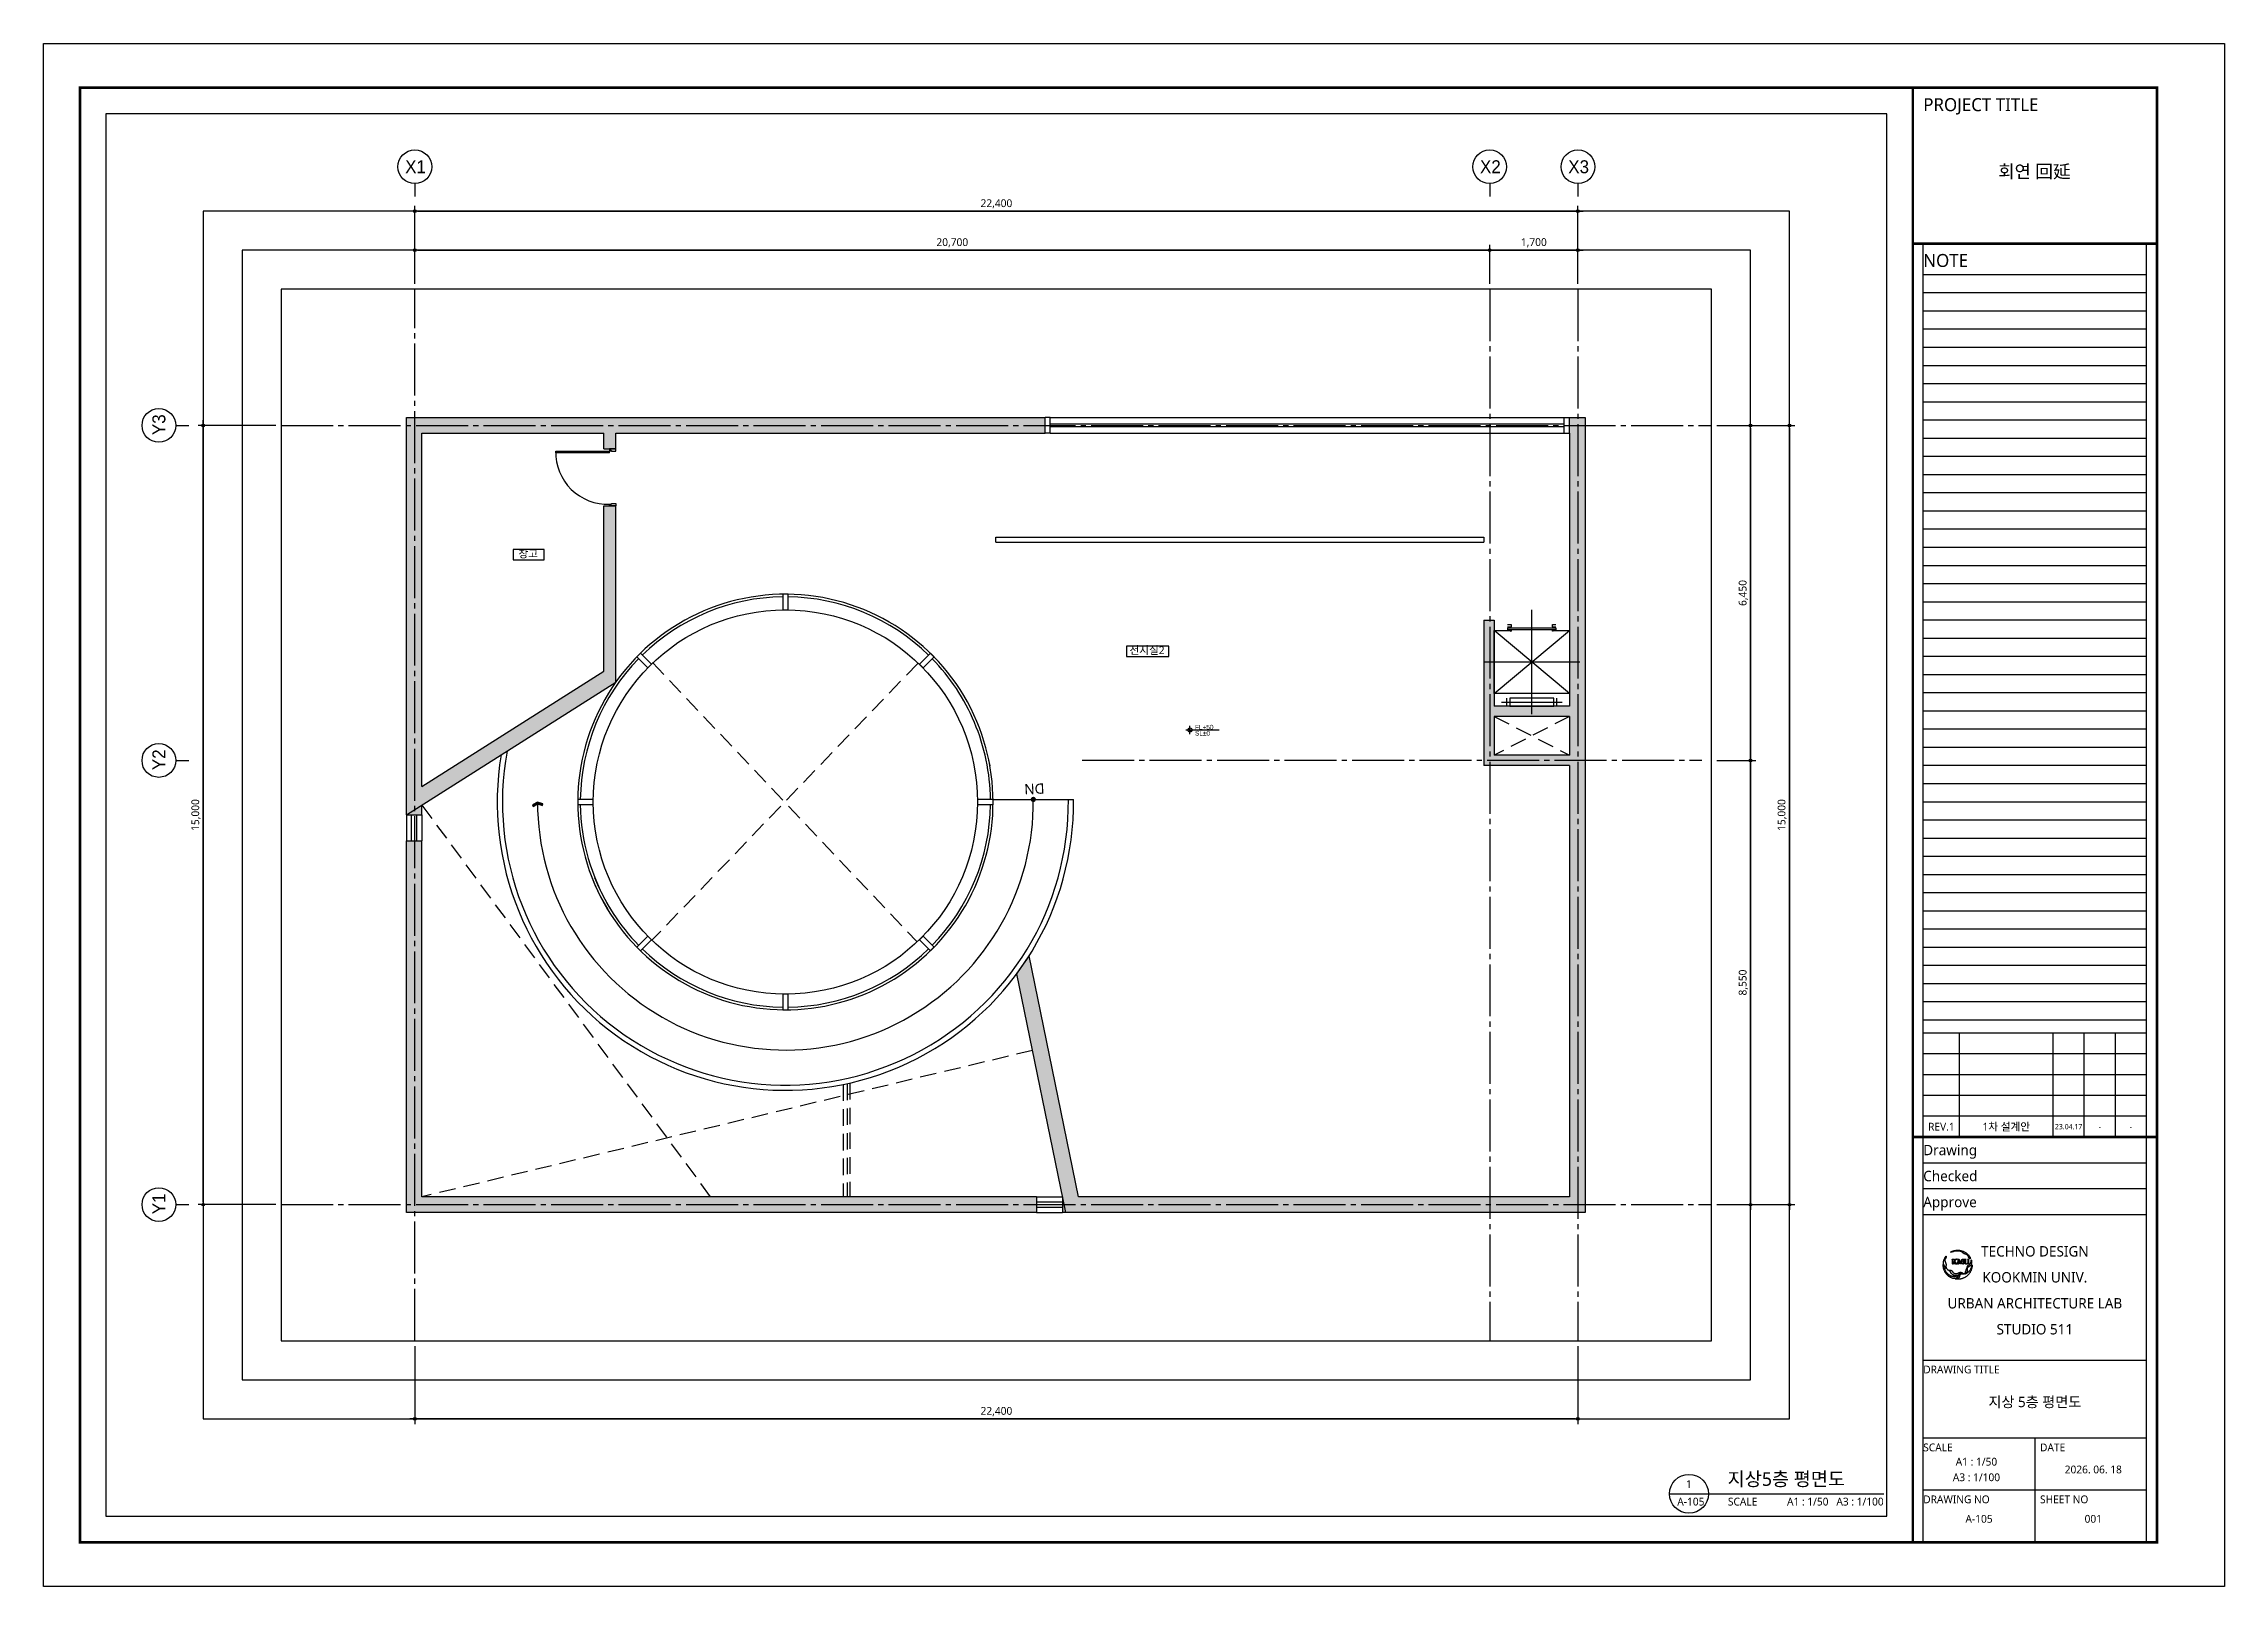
# Model space of a CAD drawing. Header units: millimetres. Extents: x 2135 to 254135, y 1035 to 90135.
# Drawn here: x 170135 to 212135, y 60435 to 90135 of the extents above; entities that cross this region are included whole.
import ezdxf
from ezdxf.enums import TextEntityAlignment as Align

# ---------------------------------------------------------------- set-up
doc = ezdxf.new("R2010")
doc.units = ezdxf.units.MM
for name, pattern in [('CEN3', [26, 20, -2, 2, -2]), ('CENTER2', [28.575, 19.05, -3.175, 3.175, -3.175]), ('HIDDEN2', [4.7625, 3.175, -1.5875])]:
    doc.linetypes.add(name, pattern=pattern)
doc.layers.get('Defpoints').update_dxf_attribs({"color": 157})
for name, color, linetype in [('A-01-CNTL', 1, 'CENTER2'), ('A-01-OPEN', 1, 'HIDDEN2'), ('A-02-WALL', 2, 'Continuous'), ('A-03-TEXT', 3, 'Continuous'), ('A-05-ELEV', 5, 'Continuous'), ('A-07-DIM', 7, 'Continuous'), ('A-07-SYM', 7, 'Continuous'), ('A-08-HIDD', 252, 'HIDDEN2'), ('A-251-HACH', 253, 'Continuous'), ('A-DOOR(허가심의OFF)', 4, 'Continuous'), ('A-TEXT-NOTE', 7, 'Continuous'), ('A-TXT1', 3, 'Continuous'), ('AA-DWXM-WIND', 4, 'Continuous'), ('DIM_TED.A', 7, 'Continuous'), ('Dor', 4, 'Continuous'), ('ETC', 8, 'Continuous'), ('form_TED.A', 40, 'Continuous'), ('HAT_TED.A', 9, 'Continuous'), ('STRS', 4, 'Continuous'), ('SYMB', 6, 'Continuous'), ('TEXT1_TED.A', 2, 'Continuous'), ('TEXT2_TED.A', 3, 'Continuous'), ('TITLE_TED.A', 6, 'Continuous'), ('WA2(가벽)_TED.A', 7, 'Continuous'), ('현황레벨P', 7, 'Continuous')]:
    doc.layers.add(name, color=color, linetype=linetype)
doc.styles.add('TEXT', font='malgun.ttf')
doc.styles.add('돋움', font='')
doc.styles.add('맑은고딕', font='malgun.ttf')
doc.styles.get('돋움').set_extended_font_data('Dotum')
doc.dimstyles.new('HR-100', dxfattribs={"dimscale": 120, "dimtxt": 3, "dimasz": 1, "dimexe": 2, "dimexo": 2, "dimgap": 1, "dimtad": 1, "dimdec": 0, "dimdsep": 46, "dimlunit": 6, "dimtxsty": '맑은고딕', "dimblk": 'DIMDOT', "dimcen": 2.5, "dimdle": 1.5, "dimclrd": 7, "dimclrt": 3, "dimadec": 0, "dimazin": 0, "dimtfac": 1, "dimtdec": 0, "dimtix": 1, "dimtmove": 2, "dimatfit": 3, "dimfxl": 1, "dimtvp": 1, "dimtolj": 1, "dimtzin": 0, "dimlwd": -1, "dimarcsym": 0})

msp = doc.modelspace()

# ---------------------------------------------------------------- texts
at = {"layer": 'A-03-TEXT', "ltscale": 50, "style": '돋움'}
for s, p in [('X1', (177298.2, 87765.4)), ('X2', (197998.2, 87765.4)), ('X3', (199698.2, 87765.4))]:
    msp.add_text(s, height=250, dxfattribs=at).set_placement(p, align=Align.MIDDLE_CENTER)
for s, p in [('Y3', (172354.6, 82798.9)), ('Y2', (172354.6, 76348.9)), ('Y1', (172354.6, 67798.9))]:
    msp.add_text(s, height=250, rotation=90, dxfattribs=at).set_placement(p, align=Align.MIDDLE_CENTER)
at = {"layer": 'A-03-TEXT', "ltscale": 50, "char_height": 150, "attachment_point": 1, "style": 'TEXT'}
for s, insert in [('창고', (179280.3, 80390.6)), ('\\pxt63;전시실2', (191047.5, 78532.2))]:
    msp.add_mtext_dynamic_manual_height_columns(s, width=3095.302, gutter_width=12.5, heights=[0], dxfattribs=dict(at, insert=insert))
at = {"layer": 'A-TXT1', "ltscale": 50, "style": '돋움'}
for s, p in [('SL±0', (192309.8, 76859.7)), ('FL+50', (192309.8, 76975.8))]:
    msp.add_text(s, height=90, dxfattribs=at).set_placement(p, align=Align.MIDDLE_LEFT)
at = {"layer": 'A-TXT1', "style": 'TEXT'}
msp.add_text('DN', height=200, rotation=182.55467, dxfattribs=at).set_placement((189216.2, 75787.5), align=Align.MIDDLE_CENTER)
at = {"layer": 'TEXT1_TED.A', "style": '맑은고딕'}
for s, height, p in [('회연 回延', 250, (208477.2, 87674)), ('URBAN ARCHITECTURE LAB', 200, (208484.6, 65885.4)), ('STUDIO 511', 200, (208484.6, 65385.4)), ('지상 5층 평면도', 200, (208484.6, 63985.4)), ('A3 : 1/100', 150, (207359.6, 62535.4)), ('A1 : 1/50', 150, (207359.6, 62835.4)), ('A-105', 150, (207409.6, 61735.4)), ('001', 150, (209609.6, 61735.4))]:
    msp.add_text(s, height=height, dxfattribs=at).set_placement(p, align=Align.MIDDLE_CENTER)
at = {"layer": 'TEXT1_TED.A', "linetype": 'ByBlock', "style": '맑은고딕'}
msp.add_text('지상5층 평면도', height=262.5, dxfattribs=at).set_placement((203697.7, 62292.1), align=Align.BOTTOM_CENTER)
at = {"layer": 'TEXT2_TED.A', "style": '맑은고딕'}
msp.add_text('1', height=150, dxfattribs=at).set_placement((201822.7, 62404.6), align=Align.MIDDLE_CENTER)
msp.add_text('A-105', height=150, dxfattribs=at).set_placement((201597.7, 62067.1), align=Align.MIDDLE_LEFT)
msp.add_text('SCALE', height=150, dxfattribs=at).set_placement((202572.7, 61992.1))
msp.add_text('A1 : 1/50   A3 : 1/100', height=150, dxfattribs=at).set_placement((205572.7, 61992.1), align=Align.RIGHT)

# ---------------------------------------------------------------- blocks, each defined once
blk = doc.blocks.new('1400X1030_8_P1')
at = {"color": 0, "linetype": 'Continuous'}
for p, q in [((725, 1265), (-725, 53)), ((-725, 1265), (725, 53)), ((585, 1430), (-585, 1430)), ((-485, 1505), (-485, 1355)), ((485, 1355), (485, 1505))]:
    blk.add_line(p, q, dxfattribs=at)
for points in [[(-410, 65), (-400, 65), (-400, 53), (-725, 53), (-725, 1265), (725, 1265), (725, 53), (400, 53), (400, 65), (410, 65), (400, 65)], [(0, 1665), (0, 659), (0, -347)], [(-925, 659), (0, 659), (925, 659)]]:
    blk.add_lwpolyline(points, dxfattribs=at)
for points in [[(-425, 1505), (-425, 1355), (425, 1355), (425, 1505)], [(-460, 40), (460, 40), (460, 0), (-460, 0)]]:
    blk.add_lwpolyline(points, close=True, dxfattribs=at)
for points in [[(-465, -15), (-405, -15, -0.414214), (-400, -20), (-400, -60, -0.414214), (-405, -65), (-465, -65)], [(465, -65), (405, -65, -0.414214), (400, -60), (400, -20, -0.414214), (405, -15), (465, -15)]]:
    blk.add_lwpolyline(points, format="xyb", dxfattribs=at)
blk = doc.blocks.new('Arrow')
h = blk.add_hatch(color=256)
h.dxf.hatch_style = 1
h.paths.add_polyline_path([(-0.34, -0.16), (-0.3, -0.25), (0, -0.11), (0.3, -0.25), (0.34, -0.16), (0, 0)])
blk.add_lwpolyline([(-0.34, -0.16), (-0.3, -0.25), (0, -0.11), (0.3, -0.25), (0.34, -0.16), (0, 0)], close=True)
blk = doc.blocks.new('*U186')
blk.add_lwpolyline([(-150, -50), (150, -50), (150, 50), (-150, 50)], close=True)
blk = doc.blocks.new('*U187')
at = {"layer": 'AA-DWXM-WIND', "color": 0, "linetype": 'ByBlock', "lineweight": -2, "transparency": 16777216}
for p, rotation in [((280114, 31537), 90.00000000000003), ((277391, 30410), 135), ((282836, 30410), 45.00000000000001), ((276264, 27687), 180), ((277391, 24965), 225), ((282836, 24965), 315.0000000000001), ((280114, 23837), 270)]:
    blk.add_blockref('*U186', p, dxfattribs=dict(at, rotation=rotation))
blk.add_blockref('*U186', (283964, 27687), dxfattribs=at)
blk = doc.blocks.new('DOOR')
at = {"layer": 'A-01-CNTL', "linetype": 'ByBlock', "ltscale": 100}
blk.add_arc((281404, 34516), 997, 201.4439, 295.2442, dxfattribs=at)
at = {"layer": 'A-DOOR(허가심의OFF)', "ltscale": 100}
blk.add_lwpolyline([(281426, 34551), (281438, 34521), (280489, 34121), (280476, 34152)], close=True, dxfattribs=at)
for points in [[(281416, 34596), (281429, 34564), (281462, 34578), (281466, 34569), (281544, 34602), (281526, 34643), (281416, 34596)], [(281842, 33583), (281829, 33615), (281862, 33629), (281858, 33638), (281936, 33671), (281953, 33629), (281842, 33583)]]:
    blk.add_lwpolyline(points, dxfattribs=at)
at = {"layer": 'Dor'}
for points in [[(281426, 34559), (281423, 34558), (281437, 34525), (281440, 34526)], [(281425, 34562), (281426, 34559), (281459, 34573), (281458, 34576)]]:
    blk.add_lwpolyline(points, close=True, dxfattribs=at)
blk = doc.blocks.new('BLOCK')
at = {"layer": 'HAT_TED.A', "color": 251}
for p, q in [((423948.3, -454314.5), (423948.3, -454313)), ((423948.3, -454313), (423948.8, -454315.3)), ((423948.5, -454316), (423948.3, -454314.5)), ((423948.5, -454310.6), (423948.6, -454310.5)), ((423948.5, -454310.7), (423948.5, -454310.6)), ((423948.5, -454310.8), (423948.5, -454310.7)), ((423948.5, -454310.9), (423948.5, -454310.8)), ((423948.5, -454311), (423948.5, -454310.9)), ((423948.5, -454311.2), (423948.5, -454311)), ((423948.5, -454311.3), (423948.5, -454311.2)), ((423948.5, -454311.4), (423948.5, -454311.3)), ((423948.5, -454311.5), (423948.5, -454311.4)), ((423948.5, -454311.6), (423948.5, -454311.5)), ((423948.5, -454311.7), (423948.5, -454311.6)), ((423948.5, -454311.9), (423948.5, -454311.7)), ((423948.5, -454312), (423948.5, -454311.9)), ((423948.6, -454312.3), (423948.5, -454312)), ((423948.6, -454316.5), (423948.5, -454316)), ((423948.6, -454310.2), (423948.7, -454310.1)), ((423948.6, -454310.4), (423948.6, -454310.2)), ((423948.6, -454310.5), (423948.6, -454310.4)), ((423948.7, -454312.7), (423948.6, -454312.3)), ((423948.7, -454316.9), (423948.6, -454316.5)), ((423948.7, -454310.1), (423948.8, -454309.7)), ((423948.8, -454313.1), (423948.7, -454312.7)), ((423948.8, -454317.4), (423948.7, -454316.9)), ((423948.8, -454309.7), (423948.9, -454309.3)), ((423949, -454313.4), (423948.8, -454313.1)), ((423948.8, -454315.3), (423948.9, -454315.8)), ((423948.9, -454309.3), (423949, -454308.9)), ((423948.9, -454315.8), (423949, -454316.2)), ((423949, -454308.9), (423949.2, -454308.5)), ((423949.1, -454313.8), (423949, -454313.4)), ((423949, -454316.2), (423949.2, -454316.7)), ((423949.3, -454314.1), (423949.1, -454313.8)), ((423949.2, -454308.5), (423949.3, -454308.1)), ((423949.2, -454316.7), (423949.4, -454317.1)), ((423949.3, -454308.1), (423949.5, -454307.7)), ((423949.4, -454314.5), (423949.3, -454314.1)), ((423949.6, -454314.8), (423949.4, -454314.5)), ((423949.5, -454307.7), (423949.7, -454307.3)), ((423949.8, -454315.2), (423949.6, -454314.8)), ((423949.7, -454307.3), (423949.9, -454306.9)), ((423950, -454315.5), (423949.8, -454315.2)), ((423949.9, -454306.9), (423950.1, -454306.5)), ((423950, -454308.6), (423949.9, -454308.7)), ((423949.9, -454308.7), (423949.9, -454308.9)), ((423949.9, -454308.9), (423949.9, -454309)), ((423949.9, -454309), (423949.9, -454309.1)), ((423949.9, -454309.1), (423949.9, -454309.2)), ((423949.9, -454309.2), (423949.9, -454309.3)), ((423949.9, -454309.3), (423949.9, -454309.4)), ((423949.9, -454309.4), (423949.9, -454309.5)), ((423949.9, -454309.5), (423949.9, -454309.6)), ((423949.9, -454309.6), (423950, -454309.7)), ((423950.1, -454308.2), (423950, -454308.3)), ((423950, -454308.3), (423950, -454308.4)), ((423950, -454308.4), (423950, -454308.5)), ((423950, -454308.5), (423950, -454308.6)), ((423950, -454309.7), (423950, -454309.8)), ((423950, -454309.8), (423950, -454309.9)), ((423950, -454309.9), (423950, -454310)), ((423950, -454310), (423950.1, -454310.1)), ((423950.2, -454315.8), (423950, -454315.5)), ((423950.1, -454306.5), (423950.3, -454306.1)), ((423950.2, -454307.9), (423950.1, -454308)), ((423950.1, -454308), (423950.1, -454308.1)), ((423950.1, -454308.1), (423950.1, -454308.2)), ((423950.1, -454310.1), (423950.1, -454310.2)), ((423950.1, -454310.2), (423950.1, -454310.3)), ((423950.1, -454310.3), (423950.8, -454312.3)), ((423950.3, -454307.8), (423950.2, -454307.9)), ((423950.2, -454307.9), (423950.2, -454307.9)), ((423950.5, -454316.1), (423950.2, -454315.8)), ((423950.3, -454306.1), (423950.5, -454305.8)), ((423950.4, -454307.6), (423950.3, -454307.7)), ((423950.3, -454307.7), (423950.3, -454307.8)), ((423950.5, -454307.4), (423950.4, -454307.5)), ((423950.4, -454307.5), (423950.4, -454307.6)), ((423950.5, -454305.8), (423950.8, -454305.4)), ((423950.6, -454307.2), (423950.5, -454307.3)), ((423950.5, -454307.3), (423950.5, -454307.4)), ((423950.7, -454316.4), (423950.5, -454316.1)), ((423950.7, -454307.2), (423950.6, -454307.2)), ((423950.8, -454307), (423950.7, -454307.1)), ((423950.7, -454307.1), (423950.7, -454307.1)), ((423950.7, -454307.1), (423950.7, -454307.2)), ((423950.9, -454316.7), (423950.7, -454316.4)), ((423950.8, -454305.4), (423950.9, -454305.2)), ((423950.9, -454306.8), (423950.8, -454306.9)), ((423950.8, -454306.9), (423950.8, -454306.9)), ((423950.8, -454306.9), (423950.8, -454307)), ((423950.8, -454312.3), (423950.9, -454312.4)), ((423950.9, -454314.8), (423950.8, -454315)), ((423950.8, -454315), (423950.8, -454315.1)), ((423950.8, -454315.1), (423950.9, -454315.2)), ((423950.9, -454305.2), (423951, -454305.3)), ((423951, -454306.6), (423950.9, -454306.7)), ((423950.9, -454306.7), (423950.9, -454306.8)), ((423950.9, -454306.8), (423950.9, -454306.8)), ((423950.9, -454312.4), (423950.9, -454312.5)), ((423950.9, -454312.5), (423950.9, -454312.6)), ((423950.9, -454312.6), (423950.9, -454312.7)), ((423950.9, -454312.7), (423951, -454312.9)), ((423951, -454314.2), (423950.9, -454314.3)), ((423950.9, -454314.3), (423950.9, -454314.4)), ((423950.9, -454314.4), (423950.9, -454314.5)), ((423950.9, -454314.5), (423950.9, -454314.6)), ((423950.9, -454314.6), (423950.9, -454314.7)), ((423950.9, -454314.7), (423950.9, -454314.8)), ((423950.9, -454315.2), (423950.9, -454315.3)), ((423950.9, -454315.3), (423950.9, -454315.4)), ((423950.9, -454315.4), (423950.9, -454315.5)), ((423950.9, -454315.5), (423950.9, -454315.6)), ((423950.9, -454315.6), (423950.9, -454315.7)), ((423950.9, -454315.7), (423951, -454315.8)), ((423951.6, -454317.4), (423950.9, -454316.7)), ((423951, -454305.3), (423951, -454305.3)), ((423951, -454305.3), (423951, -454305.4)), ((423951, -454305.4), (423951, -454305.5)), ((423951, -454305.5), (423951, -454305.5)), ((423951, -454305.5), (423951, -454305.6)), ((423951, -454305.6), (423951.1, -454305.7)), ((423951.1, -454306.3), (423951, -454306.4)), ((423951, -454306.4), (423951, -454306.4)), ((423951, -454306.4), (423951, -454306.5)), ((423951, -454306.5), (423951, -454306.6)), ((423951, -454306.6), (423951, -454306.6)), ((423951, -454312.9), (423951, -454313)), ((423951, -454313), (423951, -454313.1)), ((423951, -454313.1), (423951, -454313.2)), ((423951, -454313.2), (423951, -454313.3)), ((423951, -454313.3), (423951, -454313.5)), ((423951, -454313.5), (423951, -454313.6)), ((423951, -454313.6), (423951, -454313.7)), ((423951, -454313.7), (423951, -454313.8)), ((423951, -454313.8), (423951, -454313.9)), ((423951, -454313.9), (423951, -454314.1)), ((423951, -454314.1), (423951, -454314.2)), ((423951, -454315.8), (423951, -454315.9)), ((423951, -454315.9), (423951, -454316.1)), ((423951, -454316.1), (423951.1, -454316.2)), ((423951.1, -454305.7), (423951.1, -454305.7)), ((423951.1, -454305.7), (423951.1, -454305.8)), ((423951.1, -454305.8), (423951.1, -454305.9)), ((423951.1, -454305.9), (423951.1, -454305.9)), ((423951.1, -454305.9), (423951.1, -454306)), ((423951.1, -454306), (423951.1, -454306.1)), ((423951.1, -454306.1), (423951.1, -454306.1)), ((423951.1, -454306.1), (423951.1, -454306.2)), ((423951.1, -454306.2), (423951.1, -454306.3)), ((423951.1, -454306.3), (423951.1, -454306.3)), ((423951.1, -454316.2), (423951.1, -454316.3)), ((423951.1, -454316.3), (423951.1, -454316.4)), ((423951.1, -454316.4), (423951.2, -454316.5)), ((423951.2, -454316.5), (423951.2, -454316.6)), ((423951.2, -454316.6), (423951.3, -454316.7)), ((423951.3, -454316.7), (423951.3, -454316.8)), ((423951.3, -454316.8), (423951.6, -454317.4)), ((423955.4, -454301.3), (423955.8, -454301.1)), ((423956.5, -454301.3), (423955.4, -454301.3)), ((423955.8, -454301.1), (423956.2, -454300.9)), ((423956.2, -454300.9), (423956.6, -454300.7)), ((423956.6, -454301.3), (423956.5, -454301.3)), ((423956.6, -454300.7), (423957, -454300.5)), ((423956.8, -454301.2), (423956.6, -454301.3)), ((423957, -454308.3), (423956.7, -454308.2)), ((423956.7, -454308.2), (423956.7, -454308.2)), ((423956.7, -454308.2), (423956.7, -454308.2)), ((423956.7, -454308.2), (423956.7, -454308.2)), ((423956.7, -454308.2), (423956.7, -454308.2)), ((423956.7, -454308.2), (423956.7, -454308.2)), ((423956.7, -454308.2), (423956.7, -454308.2)), ((423956.7, -454308.2), (423956.7, -454308.2)), ((423956.7, -454308.2), (423956.7, -454308.2)), ((423956.7, -454308.2), (423956.8, -454308.2)), ((423957, -454301.2), (423956.8, -454301.2)), ((423956.8, -454308.1), (423958.2, -454308.1)), ((423956.8, -454308.2), (423956.8, -454308.1)), ((423956.8, -454308.1), (423956.8, -454308.1)), ((423956.8, -454308.1), (423956.8, -454308.1)), ((423956.8, -454308.1), (423956.8, -454308.1)), ((423956.8, -454308.1), (423956.8, -454308.1)), ((423956.8, -454308.1), (423956.8, -454308.1)), ((423956.8, -454308.1), (423956.8, -454308.1)), ((423956.8, -454308.1), (423956.8, -454308.1)), ((423956.8, -454308.1), (423956.8, -454308.1)), ((423956.8, -454308.1), (423956.8, -454308.1)), ((423956.8, -454308.1), (423956.8, -454308.1)), ((423956.8, -454308.1), (423956.8, -454308.1)), ((423956.8, -454308.1), (423956.8, -454308.1)), ((423956.8, -454308.1), (423956.8, -454308.1)), ((423956.8, -454308.1), (423956.8, -454308.1)), ((423956.8, -454308.1), (423956.8, -454308.1)), ((423956.8, -454308.1), (423956.8, -454308.1)), ((423956.8, -454308.1), (423956.8, -454308.1)), ((423956.8, -454308.1), (423956.8, -454308.1)), ((423956.8, -454308.1), (423956.8, -454308.1)), ((423956.8, -454308.1), (423956.8, -454308.1)), ((423956.8, -454308.1), (423956.8, -454308.1)), ((423956.8, -454308.1), (423956.8, -454308.1)), ((423956.8, -454308.1), (423956.8, -454308.1)), ((423956.8, -454308.2), (423956.8, -454308.2)), ((423956.8, -454308.2), (423956.8, -454308.2)), ((423956.8, -454308.2), (423956.8, -454308.2)), ((423956.8, -454308.2), (423956.8, -454308.2)), ((423956.8, -454308.2), (423956.8, -454308.2)), ((423956.8, -454308.2), (423956.8, -454308.2)), ((423956.8, -454308.2), (423956.8, -454308.2)), ((423956.8, -454308.2), (423956.8, -454308.2)), ((423956.8, -454308.2), (423956.8, -454308.2)), ((423956.8, -454308.2), (423956.8, -454308.2)), ((423956.8, -454308.2), (423956.8, -454308.2)), ((423956.8, -454308.2), (423956.8, -454308.2)), ((423956.8, -454308.2), (423956.8, -454308.2)), ((423956.8, -454308.2), (423956.8, -454308.2)), ((423956.8, -454308.2), (423956.8, -454308.2)), ((423956.8, -454308.2), (423956.8, -454308.2)), ((423956.8, -454308.2), (423956.8, -454308.2)), ((423956.8, -454308.2), (423956.8, -454308.2)), ((423956.8, -454308.2), (423956.8, -454308.2)), ((423956.8, -454308.2), (423956.8, -454308.2)), ((423956.8, -454308.2), (423956.8, -454308.2)), ((423956.8, -454308.2), (423956.8, -454308.2)), ((423956.8, -454308.2), (423956.8, -454308.2)), ((423956.8, -454312.5), (423957, -454312.4)), ((423956.8, -454312.6), (423956.8, -454312.5)), ((423958.8, -454312.6), (423956.8, -454312.6)), ((423957, -454300.5), (423957.5, -454300.3)), ((423957.2, -454301.2), (423957, -454301.2)), ((423957.1, -454308.3), (423957, -454308.3)), ((423957, -454308.3), (423957, -454308.3)), ((423957, -454308.3), (423957, -454308.3)), ((423957, -454308.3), (423957, -454308.3)), ((423957, -454308.3), (423957, -454308.3)), ((423957, -454312.4), (423957, -454312.4)), ((423957, -454312.4), (423957, -454312.4)), ((423957, -454312.4), (423957, -454312.4)), ((423957, -454312.4), (423957, -454312.4)), ((423957, -454312.4), (423957, -454312.4)), ((423957, -454312.4), (423957.1, -454312.4)), ((423957.2, -454308.3), (423957.1, -454308.3)), ((423957.1, -454308.3), (423957.1, -454308.3)), ((423957.1, -454308.3), (423957.1, -454308.3)), ((423957.1, -454308.3), (423957.1, -454308.3)), ((423957.1, -454308.3), (423957.1, -454308.3)), ((423957.1, -454308.3), (423957.1, -454308.3)), ((423957.1, -454308.3), (423957.1, -454308.3)), ((423957.1, -454308.3), (423957.1, -454308.3)), ((423957.1, -454308.3), (423957.1, -454308.3)), ((423957.1, -454308.3), (423957.1, -454308.3)), ((423957.1, -454312.4), (423957.1, -454312.4)), ((423957.1, -454312.4), (423957.1, -454312.4)), ((423957.1, -454312.4), (423957.1, -454312.4)), ((423957.1, -454312.4), (423957.1, -454312.4)), ((423957.1, -454312.4), (423957.1, -454312.4)), ((423957.1, -454312.4), (423957.1, -454312.4)), ((423957.1, -454312.4), (423957.1, -454312.4)), ((423957.1, -454312.4), (423957.1, -454312.4)), ((423957.1, -454312.4), (423957.2, -454312.4)), ((423957.3, -454301.1), (423957.2, -454301.2)), ((423957.2, -454308.4), (423957.2, -454308.4)), ((423957.2, -454308.4), (423957.2, -454308.3)), ((423957.2, -454308.3), (423957.2, -454308.3)), ((423957.2, -454308.3), (423957.2, -454308.3)), ((423957.2, -454308.3), (423957.2, -454308.3)), ((423957.2, -454308.3), (423957.2, -454308.3)), ((423957.3, -454308.4), (423957.2, -454308.4)), ((423957.2, -454308.4), (423957.2, -454308.4)), ((423957.2, -454308.4), (423957.2, -454308.4)), ((423957.2, -454308.4), (423957.2, -454308.4)), ((423957.2, -454308.4), (423957.2, -454308.4)), ((423957.2, -454312.4), (423957.2, -454312.3)), ((423957.2, -454312.3), (423957.2, -454312.3)), ((423957.2, -454312.3), (423957.2, -454312.3)), ((423957.2, -454312.3), (423957.2, -454312.3)), ((423957.2, -454312.3), (423957.2, -454312.3)), ((423957.2, -454312.3), (423957.2, -454312.3)), ((423957.2, -454312.3), (423957.3, -454312.3)), ((423957.2, -454312.4), (423957.2, -454312.4)), ((423957.2, -454312.4), (423957.2, -454312.4)), ((423957.2, -454312.4), (423957.2, -454312.4)), ((423957.2, -454312.4), (423957.2, -454312.4)), ((423957.2, -454312.4), (423957.2, -454312.4)), ((423957.5, -454301.1), (423957.3, -454301.1)), ((423957.3, -454308.5), (423957.3, -454308.4)), ((423957.3, -454308.4), (423957.3, -454308.4)), ((423957.3, -454308.4), (423957.3, -454308.4)), ((423957.3, -454308.4), (423957.3, -454308.4)), ((423957.3, -454308.4), (423957.3, -454308.4)), ((423957.3, -454308.6), (423957.3, -454308.5)), ((423957.3, -454308.5), (423957.3, -454308.5)), ((423957.3, -454308.5), (423957.3, -454308.5)), ((423957.3, -454308.5), (423957.3, -454308.5)), ((423957.3, -454308.5), (423957.3, -454308.5)), ((423957.3, -454308.5), (423957.3, -454308.5)), ((423957.3, -454308.5), (423957.3, -454308.5)), ((423957.3, -454308.5), (423957.3, -454308.5)), ((423957.3, -454308.5), (423957.3, -454308.5)), ((423957.3, -454312.1), (423957.3, -454308.6)), ((423957.3, -454308.6), (423957.3, -454308.6)), ((423957.3, -454308.6), (423957.3, -454308.6)), ((423957.3, -454308.6), (423957.3, -454308.6)), ((423957.3, -454308.6), (423957.3, -454308.6)), ((423957.3, -454308.6), (423957.3, -454308.6)), ((423957.3, -454308.6), (423957.3, -454308.6)), ((423957.3, -454308.6), (423957.3, -454308.6)), ((423957.3, -454308.6), (423957.3, -454308.6)), ((423957.3, -454312.2), (423957.3, -454312.1)), ((423957.3, -454312.1), (423957.3, -454312.1)), ((423957.3, -454312.1), (423957.3, -454312.1)), ((423957.3, -454312.1), (423957.3, -454312.1)), ((423957.3, -454312.1), (423957.3, -454312.1)), ((423957.3, -454312.1), (423957.3, -454312.1)), ((423957.3, -454312.1), (423957.3, -454312.1)), ((423957.3, -454312.1), (423957.3, -454312.1)), ((423957.3, -454312.3), (423957.3, -454312.2)), ((423957.3, -454312.2), (423957.3, -454312.2)), ((423957.3, -454312.2), (423957.3, -454312.2)), ((423957.3, -454312.2), (423957.3, -454312.2)), ((423957.3, -454312.2), (423957.3, -454312.2)), ((423957.3, -454312.2), (423957.3, -454312.2)), ((423957.3, -454312.2), (423957.3, -454312.2)), ((423957.3, -454312.2), (423957.3, -454312.2)), ((423957.3, -454312.2), (423957.3, -454312.2)), ((423957.3, -454312.2), (423957.3, -454312.2)), ((423957.3, -454312.3), (423957.3, -454312.3)), ((423957.3, -454312.3), (423957.3, -454312.3)), ((423957.3, -454312.3), (423957.3, -454312.3)), ((423957.3, -454312.3), (423957.3, -454312.3)), ((423957.3, -454312.3), (423957.3, -454312.3)), ((423957.5, -454300.3), (423957.9, -454300.2)), ((423957.7, -454301), (423957.5, -454301.1)), ((423957.9, -454301), (423957.7, -454301)), ((423957.9, -454300.2), (423958.3, -454300)), ((423958, -454300.9), (423957.9, -454301)), ((423958.1, -454300.8), (423958, -454300.9)), ((423958.2, -454300.8), (423958.1, -454300.8)), ((423958.3, -454300.7), (423958.2, -454300.8)), ((423958.2, -454308.1), (423958.7, -454308.1)), ((423958.7, -454311), (423958.2, -454310.5)), ((423958.2, -454310.5), (423958.2, -454312.2)), ((423958.2, -454312.2), (423958.3, -454312.2)), ((423958.3, -454300), (423958.8, -454299.9)), ((423958.4, -454300.7), (423958.3, -454300.7)), ((423958.4, -454308.5), (423958.3, -454308.5)), ((423958.3, -454308.5), (423958.3, -454308.5)), ((423958.3, -454308.5), (423958.3, -454308.5)), ((423958.3, -454308.5), (423958.3, -454308.5)), ((423958.3, -454308.5), (423958.3, -454308.5)), ((423958.3, -454308.5), (423958.3, -454308.5)), ((423958.3, -454308.5), (423958.3, -454308.6)), ((423958.3, -454308.6), (423958.3, -454308.6)), ((423958.3, -454308.6), (423958.3, -454308.6)), ((423958.3, -454308.6), (423958.3, -454308.6)), ((423958.3, -454308.6), (423958.3, -454308.6)), ((423958.3, -454308.6), (423958.3, -454308.6)), ((423958.3, -454308.6), (423958.3, -454308.6)), ((423958.3, -454308.6), (423958.3, -454308.7)), ((423958.3, -454308.7), (423958.3, -454308.7)), ((423958.3, -454308.7), (423958.3, -454308.7)), ((423958.3, -454308.7), (423958.3, -454308.7)), ((423958.3, -454308.7), (423958.3, -454308.7)), ((423958.3, -454308.7), (423958.3, -454308.7)), ((423958.3, -454308.7), (423958.3, -454308.8)), ((423958.3, -454308.8), (423958.3, -454308.8)), ((423958.3, -454308.8), (423958.3, -454308.8)), ((423958.3, -454308.8), (423958.3, -454308.8)), ((423958.3, -454308.8), (423958.3, -454308.8)), ((423958.3, -454308.8), (423958.3, -454308.8)), ((423958.3, -454308.8), (423958.3, -454308.8)), ((423958.3, -454308.8), (423958.3, -454308.9)), ((423958.3, -454308.9), (423958.3, -454308.9)), ((423958.3, -454308.9), (423958.3, -454308.9)), ((423958.3, -454308.9), (423958.3, -454309.2)), ((423958.3, -454309.2), (423958.3, -454309.6)), ((423958.3, -454309.6), (423958.4, -454309.9)), ((423958.3, -454312.2), (423958.3, -454312.2)), ((423958.3, -454312.2), (423958.3, -454312.3)), ((423958.3, -454312.3), (423958.3, -454312.3)), ((423958.3, -454312.3), (423958.3, -454312.3)), ((423958.3, -454312.3), (423958.3, -454312.3)), ((423958.3, -454312.3), (423958.3, -454312.3)), ((423958.3, -454312.3), (423958.3, -454312.3)), ((423958.3, -454312.3), (423958.4, -454312.3)), ((423958.6, -454300.6), (423958.4, -454300.7)), ((423958.5, -454308.4), (423958.4, -454308.4)), ((423958.4, -454308.4), (423958.4, -454308.4)), ((423958.4, -454308.4), (423958.4, -454308.4)), ((423958.4, -454308.4), (423958.4, -454308.4)), ((423958.4, -454308.4), (423958.4, -454308.4)), ((423958.4, -454308.4), (423958.4, -454308.4)), ((423958.4, -454308.4), (423958.4, -454308.4)), ((423958.4, -454308.4), (423958.4, -454308.4)), ((423958.4, -454308.4), (423958.4, -454308.5)), ((423958.4, -454310.3), (423960.1, -454308.4)), ((423958.4, -454308.5), (423958.4, -454308.5)), ((423958.4, -454309.9), (423958.4, -454310.3)), ((423958.4, -454312.3), (423958.4, -454312.3)), ((423958.4, -454312.3), (423958.4, -454312.4)), ((423958.4, -454312.4), (423958.4, -454312.4)), ((423958.4, -454312.4), (423958.4, -454312.4)), ((423958.4, -454312.4), (423958.4, -454312.4)), ((423958.4, -454312.4), (423958.5, -454312.4)), ((423958.6, -454308.3), (423958.5, -454308.3)), ((423958.5, -454308.3), (423958.5, -454308.3)), ((423958.5, -454308.3), (423958.5, -454308.3)), ((423958.5, -454308.3), (423958.5, -454308.3)), ((423958.5, -454308.3), (423958.5, -454308.4)), ((423958.5, -454308.4), (423958.5, -454308.4)), ((423958.5, -454308.4), (423958.5, -454308.4)), ((423958.5, -454312.4), (423958.5, -454312.4)), ((423958.5, -454312.4), (423958.5, -454312.4)), ((423958.5, -454312.4), (423958.5, -454312.4)), ((423958.5, -454312.4), (423958.5, -454312.4)), ((423958.5, -454312.4), (423958.5, -454312.4)), ((423958.5, -454312.4), (423958.6, -454312.4)), ((423958.7, -454300.6), (423958.6, -454300.6)), ((423958.7, -454308.3), (423958.6, -454308.3)), ((423958.6, -454308.3), (423958.6, -454308.3)), ((423958.6, -454308.3), (423958.6, -454308.3)), ((423958.6, -454308.3), (423958.6, -454308.3)), ((423958.6, -454308.3), (423958.6, -454308.3)), ((423958.6, -454308.3), (423958.6, -454308.3)), ((423958.6, -454308.3), (423958.6, -454308.3)), ((423958.6, -454312.4), (423958.8, -454312.5)), ((423958.8, -454300.5), (423958.7, -454300.6)), ((423958.7, -454308.1), (423958.9, -454308.2)), ((423958.9, -454308.2), (423958.7, -454308.3)), ((423958.7, -454308.3), (423958.7, -454308.3)), ((423958.7, -454308.3), (423958.7, -454308.3)), ((423958.7, -454308.3), (423958.7, -454308.3)), ((423958.7, -454308.3), (423958.7, -454308.3)), ((423958.7, -454308.3), (423958.7, -454308.3)), ((423958.7, -454308.3), (423958.7, -454308.3)), ((423959.1, -454311.5), (423958.7, -454311)), ((423958.8, -454299.9), (423959.2, -454299.8)), ((423958.9, -454300.5), (423958.8, -454300.5)), ((423958.8, -454312.5), (423958.8, -454312.6)), ((423959, -454300.5), (423958.9, -454300.5)), ((423959.1, -454300.4), (423959, -454300.5)), ((423959.1, -454309.9), (423959, -454310)), ((423959, -454310), (423960.8, -454312.2)), ((423959.2, -454300.4), (423959.1, -454300.4)), ((423959.2, -454309.8), (423959.1, -454309.9)), ((423959.5, -454312), (423959.1, -454311.5)), ((423959.2, -454299.8), (423959.7, -454299.7)), ((423959.3, -454300.4), (423959.2, -454300.4)), ((423959.3, -454309.7), (423959.2, -454309.8)), ((423959.2, -454309.8), (423959.2, -454309.8)), ((423959.5, -454300.4), (423959.3, -454300.4)), ((423959.4, -454309.6), (423959.3, -454309.7)), ((423959.6, -454309.4), (423959.4, -454309.6)), ((423959.6, -454300.4), (423959.5, -454300.4)), ((423959.5, -454308.1), (423959.6, -454308)), ((423959.6, -454308.3), (423959.5, -454308.1)), ((423959.8, -454312.5), (423959.5, -454312)), ((423959.7, -454300.4), (423959.6, -454300.4)), ((423959.6, -454308), (423961.2, -454308.1)), ((423960.1, -454308.4), (423959.6, -454308.3)), ((423959.8, -454309.2), (423959.6, -454309.4)), ((423959.7, -454299.7), (423960.1, -454299.7)), ((423959.8, -454300.4), (423959.7, -454300.4)), ((423959.9, -454300.4), (423959.8, -454300.4)), ((423959.9, -454309), (423959.8, -454309.2)), ((423959.9, -454312.5), (423959.8, -454312.5)), ((423960, -454300.4), (423959.9, -454300.4)), ((423960, -454308.9), (423959.9, -454309)), ((423959.9, -454312.6), (423959.9, -454312.5)), ((423959.9, -454312.5), (423959.9, -454312.5)), ((423959.9, -454312.5), (423959.9, -454312.5)), ((423959.9, -454312.5), (423959.9, -454312.5)), ((423959.9, -454312.5), (423959.9, -454312.5)), ((423959.9, -454312.5), (423959.9, -454312.5)), ((423959.9, -454312.5), (423959.9, -454312.5)), ((423960, -454312.6), (423959.9, -454312.6)), ((423959.9, -454312.6), (423959.9, -454312.6)), ((423960.2, -454300.4), (423960, -454300.4)), ((423960.1, -454308.8), (423960, -454308.9)), ((423960.1, -454312.6), (423960, -454312.6)), ((423960, -454312.6), (423960, -454312.6)), ((423960, -454312.6), (423960, -454312.6)), ((423960, -454312.6), (423960, -454312.6)), ((423960, -454312.6), (423960, -454312.6)), ((423960, -454312.6), (423960, -454312.6)), ((423960, -454312.6), (423960, -454312.6)), ((423960.1, -454299.7), (423960.6, -454299.6)), ((423960.2, -454308.8), (423960.1, -454308.8)), ((423960.1, -454312.7), (423960.1, -454312.6)), ((423961.3, -454312.7), (423960.1, -454312.7)), ((423960.1, -454312.7), (423960.1, -454312.7)), ((423960.3, -454300.4), (423960.2, -454300.4)), ((423960.3, -454308.7), (423960.2, -454308.7)), ((423960.2, -454308.7), (423960.2, -454308.8)), ((423960.4, -454300.4), (423960.3, -454300.4)), ((423960.4, -454308.6), (423960.3, -454308.7)), ((423960.5, -454300.4), (423960.4, -454300.4)), ((423960.5, -454308.5), (423960.4, -454308.5)), ((423960.4, -454308.5), (423960.4, -454308.6)), ((423961, -454300.5), (423960.5, -454300.4)), ((423960.6, -454308.5), (423960.5, -454308.5)), ((423960.5, -454308.5), (423960.5, -454308.5)), ((423960.6, -454299.6), (423961.1, -454299.5)), ((423960.7, -454308.4), (423960.6, -454308.4)), ((423960.6, -454308.4), (423960.6, -454308.4)), ((423960.6, -454308.4), (423960.6, -454308.5)), ((423960.8, -454308.3), (423960.7, -454308.4)), ((423960.7, -454308.4), (423960.7, -454308.4)), ((423960.7, -454308.4), (423960.7, -454308.4)), ((423960.9, -454308.3), (423960.8, -454308.3)), ((423960.8, -454308.3), (423960.8, -454308.3)), ((423960.8, -454312.2), (423960.9, -454312.2)), ((423961, -454308.3), (423960.9, -454308.3)), ((423960.9, -454308.3), (423960.9, -454308.3)), ((423960.9, -454312.2), (423960.9, -454312.3)), ((423960.9, -454312.3), (423961, -454312.3)), ((423964.1, -454300.6), (423961, -454300.5)), ((423961.1, -454308.2), (423961, -454308.2)), ((423961, -454308.2), (423961, -454308.3)), ((423961, -454312.3), (423961, -454312.3)), ((423961, -454312.3), (423961.1, -454312.4)), ((423961.1, -454299.5), (423961.5, -454299.5)), ((423961.2, -454308.2), (423961.1, -454308.2)), ((423961.1, -454308.2), (423961.1, -454308.2)), ((423961.1, -454312.4), (423961.1, -454312.4)), ((423961.1, -454312.4), (423961.2, -454312.4)), ((423961.2, -454308.1), (423961.3, -454308.2)), ((423961.3, -454308.2), (423961.2, -454308.2)), ((423961.2, -454308.2), (423961.2, -454308.2)), ((423961.2, -454308.2), (423961.2, -454308.2)), ((423961.2, -454312.4), (423961.2, -454312.5)), ((423961.2, -454312.5), (423961.4, -454312.5)), ((423961.4, -454312.5), (423961.3, -454312.7)), ((423961.5, -454299.5), (423962, -454299.5)), ((423961.6, -454312.5), (423961.8, -454312.4)), ((423961.6, -454312.6), (423961.6, -454312.5)), ((423963.3, -454312.6), (423961.6, -454312.6)), ((423961.8, -454312.4), (423961.8, -454312.4)), ((423961.8, -454312.4), (423961.8, -454312.4)), ((423961.8, -454312.4), (423961.8, -454312.4)), ((423961.8, -454312.4), (423961.8, -454312.4)), ((423961.8, -454312.4), (423961.9, -454312.4)), ((423961.9, -454312.4), (423961.9, -454312.4)), ((423961.9, -454312.4), (423961.9, -454312.4)), ((423961.9, -454312.4), (423961.9, -454312.4)), ((423961.9, -454312.4), (423961.9, -454312.4)), ((423961.9, -454312.4), (423961.9, -454312.4)), ((423961.9, -454312.4), (423962, -454312.4)), ((423962, -454299.5), (423962.4, -454299.5)), ((423962, -454308.1), (423962.2, -454308)), ((423962.1, -454308.2), (423962, -454308.1)), ((423962, -454312.4), (423962.1, -454312.3)), ((423962, -454312.4), (423962, -454312.4)), ((423962, -454312.4), (423962, -454312.4)), ((423962, -454312.4), (423962, -454312.4)), ((423962, -454312.4), (423962, -454312.4)), ((423962, -454312.4), (423962, -454312.4)), ((423962, -454312.4), (423962, -454312.4)), ((423962.2, -454308.2), (423962.1, -454308.2)), ((423962.1, -454308.2), (423962.1, -454308.2)), ((423962.1, -454312.3), (423962.1, -454312.3)), ((423962.1, -454312.3), (423962.1, -454312.3)), ((423962.1, -454312.3), (423962.1, -454312.3)), ((423962.1, -454312.3), (423962.1, -454312.3)), ((423962.1, -454312.3), (423962.1, -454312.3)), ((423962.1, -454312.3), (423962.1, -454312.3)), ((423962.1, -454312.3), (423962.2, -454312.3)), ((423962.2, -454308), (423963.1, -454308)), ((423962.3, -454308.2), (423962.2, -454308.2)), ((423962.2, -454308.2), (423962.2, -454308.2)), ((423962.2, -454308.2), (423962.2, -454308.2)), ((423962.2, -454308.2), (423962.2, -454308.2)), ((423962.2, -454308.2), (423962.2, -454308.2)), ((423962.2, -454308.2), (423962.2, -454308.2)), ((423962.2, -454312.2), (423962.2, -454312.1)), ((423962.2, -454312.1), (423962.2, -454312.1)), ((423962.2, -454312.1), (423962.2, -454312.1)), ((423962.2, -454312.1), (423962.3, -454312.1)), ((423962.2, -454312.3), (423962.2, -454312.2)), ((423962.2, -454312.2), (423962.2, -454312.2)), ((423962.2, -454312.2), (423962.2, -454312.2)), ((423962.2, -454312.2), (423962.2, -454312.2)), ((423962.2, -454312.2), (423962.2, -454312.2)), ((423962.2, -454312.2), (423962.2, -454312.2)), ((423962.2, -454312.2), (423962.2, -454312.2)), ((423962.2, -454312.3), (423962.2, -454312.3)), ((423962.3, -454308.3), (423962.3, -454308.2)), ((423962.3, -454308.2), (423962.3, -454308.2)), ((423962.4, -454308.3), (423962.3, -454308.3)), ((423962.3, -454308.3), (423962.3, -454308.3)), ((423962.3, -454308.3), (423962.3, -454308.3)), ((423962.3, -454308.3), (423962.3, -454308.3)), ((423962.3, -454311.9), (423962.6, -454308.8)), ((423962.3, -454312), (423962.3, -454311.9)), ((423962.3, -454311.9), (423962.3, -454311.9)), ((423962.3, -454311.9), (423962.3, -454311.9)), ((423962.3, -454312.1), (423962.3, -454312.1)), ((423962.3, -454312.1), (423962.3, -454312)), ((423962.3, -454312), (423962.3, -454312)), ((423962.3, -454312), (423962.3, -454312)), ((423962.3, -454312), (423962.3, -454312)), ((423962.3, -454312), (423962.3, -454312)), ((423962.3, -454312.1), (423962.3, -454312.1)), ((423962.3, -454312.1), (423962.3, -454312.1)), ((423962.4, -454299.5), (423962.9, -454299.5)), ((423962.5, -454308.3), (423962.4, -454308.3)), ((423962.4, -454308.3), (423962.4, -454308.3)), ((423962.4, -454308.3), (423962.4, -454308.3)), ((423962.4, -454308.3), (423962.4, -454308.3)), ((423962.4, -454308.3), (423962.4, -454308.3)), ((423962.4, -454308.3), (423962.4, -454308.3)), ((423962.4, -454308.3), (423962.4, -454308.3)), ((423962.5, -454308.4), (423962.5, -454308.3)), ((423962.6, -454308.5), (423962.5, -454308.5)), ((423962.5, -454308.5), (423962.5, -454308.4)), ((423962.5, -454308.4), (423962.5, -454308.4)), ((423962.5, -454308.4), (423962.5, -454308.4)), ((423962.5, -454308.4), (423962.5, -454308.4)), ((423962.5, -454308.4), (423962.5, -454308.4)), ((423962.5, -454308.4), (423962.5, -454308.4)), ((423962.5, -454308.4), (423962.5, -454308.4)), ((423962.5, -454308.4), (423962.5, -454308.4)), ((423962.6, -454308.6), (423962.6, -454308.5)), ((423962.6, -454308.5), (423962.6, -454308.5)), ((423962.6, -454308.5), (423962.6, -454308.5)), ((423962.6, -454308.5), (423962.6, -454308.5)), ((423962.6, -454308.5), (423962.6, -454308.5)), ((423962.6, -454308.5), (423962.6, -454308.5)), ((423962.6, -454308.7), (423962.6, -454308.6)), ((423962.6, -454308.6), (423962.6, -454308.6)), ((423962.6, -454308.6), (423962.6, -454308.6)), ((423962.6, -454308.6), (423962.6, -454308.6)), ((423962.6, -454308.6), (423962.6, -454308.6)), ((423962.6, -454308.6), (423962.6, -454308.6)), ((423962.6, -454308.6), (423962.6, -454308.6)), ((423962.6, -454308.8), (423962.6, -454308.7)), ((423962.6, -454308.7), (423962.6, -454308.7)), ((423962.6, -454308.7), (423962.6, -454308.7)), ((423962.6, -454308.7), (423962.6, -454308.7)), ((423962.6, -454308.7), (423962.6, -454308.7)), ((423962.6, -454308.7), (423962.6, -454308.7)), ((423962.6, -454308.8), (423962.6, -454308.8)), ((423962.6, -454308.8), (423962.6, -454308.8)), ((423962.6, -454308.8), (423962.6, -454308.8)), ((423962.6, -454308.8), (423962.6, -454308.8)), ((423962.7, -454312), (423962.6, -454312)), ((423962.6, -454312), (423962.6, -454312)), ((423962.6, -454312), (423962.6, -454312)), ((423962.6, -454312), (423962.6, -454312)), ((423962.6, -454312), (423962.6, -454312)), ((423962.6, -454312), (423962.6, -454312.1)), ((423962.6, -454312.1), (423962.6, -454312.1)), ((423962.6, -454312.1), (423962.6, -454312.1)), ((423962.6, -454312.1), (423962.7, -454312.1)), ((423962.8, -454310.8), (423962.7, -454311.9)), ((423962.7, -454311.9), (423962.7, -454311.9)), ((423962.7, -454311.9), (423962.7, -454311.9)), ((423962.7, -454311.9), (423962.7, -454312)), ((423962.7, -454312), (423962.7, -454312)), ((423962.7, -454312), (423962.7, -454312)), ((423962.7, -454312.1), (423962.7, -454312.1)), ((423962.7, -454312.1), (423962.7, -454312.1)), ((423962.7, -454312.1), (423962.7, -454312.1)), ((423962.7, -454312.1), (423962.7, -454312.2)), ((423962.7, -454312.2), (423962.7, -454312.2)), ((423962.7, -454312.2), (423962.7, -454312.2)), ((423962.7, -454312.2), (423962.7, -454312.2)), ((423962.7, -454312.2), (423962.7, -454312.2)), ((423962.7, -454312.2), (423962.7, -454312.2)), ((423962.7, -454312.2), (423962.7, -454312.2)), ((423962.7, -454312.2), (423962.7, -454312.2)), ((423962.7, -454312.2), (423962.7, -454312.2)), ((423962.7, -454312.2), (423962.7, -454312.3)), ((423962.7, -454312.3), (423962.7, -454312.3)), ((423962.7, -454312.3), (423962.7, -454312.3)), ((423962.7, -454312.3), (423962.7, -454312.3)), ((423962.7, -454312.3), (423962.7, -454312.3)), ((423962.7, -454312.3), (423962.8, -454312.3)), ((423962.9, -454309.3), (423962.8, -454310.8)), ((423962.8, -454312.3), (423962.8, -454312.3)), ((423962.8, -454312.3), (423962.8, -454312.3)), ((423962.8, -454312.3), (423962.8, -454312.3)), ((423962.8, -454312.3), (423962.8, -454312.3)), ((423962.8, -454312.3), (423962.8, -454312.4)), ((423962.8, -454312.4), (423962.8, -454312.4)), ((423962.8, -454312.4), (423962.8, -454312.4)), ((423962.8, -454312.4), (423962.8, -454312.4)), ((423962.8, -454312.4), (423962.9, -454312.4)), ((423962.9, -454299.5), (423963.4, -454299.6)), ((423964.5, -454312.8), (423962.9, -454309.3)), ((423962.9, -454309.3), (423962.9, -454309.3)), ((423962.9, -454312.4), (423962.9, -454312.4)), ((423962.9, -454312.4), (423962.9, -454312.4)), ((423962.9, -454312.4), (423962.9, -454312.4)), ((423962.9, -454312.4), (423962.9, -454312.4)), ((423962.9, -454312.4), (423962.9, -454312.4)), ((423962.9, -454312.4), (423962.9, -454312.4)), ((423962.9, -454312.4), (423962.9, -454312.4)), ((423962.9, -454312.4), (423963, -454312.4)), ((423963, -454312.4), (423963, -454312.4)), ((423963, -454312.4), (423963, -454312.4)), ((423963, -454312.4), (423963, -454312.4)), ((423963, -454312.4), (423963, -454312.4)), ((423963, -454312.4), (423963, -454312.4)), ((423963, -454312.4), (423963, -454312.4)), ((423963, -454312.4), (423963, -454312.4)), ((423963, -454312.4), (423963.1, -454312.4)), ((423963.1, -454308), (423963.2, -454308)), ((423963.1, -454312.4), (423963.1, -454312.4)), ((423963.1, -454312.4), (423963.1, -454312.4)), ((423963.1, -454312.4), (423963.3, -454312.5)), ((423963.2, -454308), (423963.2, -454308)), ((423963.2, -454308), (423963.2, -454308)), ((423963.2, -454308), (423963.2, -454308)), ((423963.2, -454308), (423963.2, -454308)), ((423963.2, -454308), (423963.2, -454308)), ((423963.2, -454308), (423963.2, -454308)), ((423963.2, -454308), (423963.3, -454308)), ((423963.3, -454308), (423963.3, -454308)), ((423963.3, -454308), (423963.3, -454308)), ((423963.3, -454308), (423963.3, -454308)), ((423963.3, -454308), (423963.3, -454308.1)), ((423963.3, -454308.1), (423963.3, -454308.1)), ((423963.3, -454308.1), (423963.3, -454308.1)), ((423963.3, -454308.1), (423963.3, -454308.1)), ((423963.3, -454308.1), (423963.4, -454308.1)), ((423963.3, -454312.5), (423963.3, -454312.6)), ((423963.4, -454299.6), (423963.8, -454299.6)), ((423963.4, -454308.1), (423963.4, -454308.1)), ((423963.4, -454308.1), (423963.4, -454308.1)), ((423963.4, -454308.1), (423963.4, -454308.1)), ((423963.4, -454308.1), (423963.4, -454308.1)), ((423963.4, -454308.1), (423963.4, -454308.1)), ((423963.4, -454308.1), (423963.4, -454308.2)), ((423963.4, -454308.2), (423963.4, -454308.2)), ((423963.4, -454308.2), (423963.4, -454308.2)), ((423963.4, -454308.2), (423963.4, -454308.2)), ((423963.4, -454308.2), (423963.5, -454308.2)), ((423963.5, -454308.2), (423963.5, -454308.2)), ((423963.5, -454308.2), (423963.5, -454308.2)), ((423963.5, -454308.2), (423964.8, -454311.2)), ((423963.8, -454299.6), (423964.3, -454299.7)), ((423964.3, -454300.6), (423964.1, -454300.6)), ((423964.3, -454299.7), (423964.7, -454299.8)), ((423964.4, -454300.6), (423964.3, -454300.6)), ((423964.5, -454300.7), (423964.4, -454300.6)), ((423964.7, -454300.7), (423964.5, -454300.7)), ((423964.6, -454312.8), (423964.5, -454312.8)), ((423966.3, -454309.2), (423964.6, -454312.8)), ((423964.7, -454299.8), (423965.2, -454299.9)), ((423964.8, -454300.7), (423964.7, -454300.7)), ((423964.9, -454300.7), (423964.8, -454300.7)), ((423964.8, -454311.2), (423964.9, -454311.5)), ((423965.1, -454300.8), (423964.9, -454300.7)), ((423964.9, -454311.5), (423965.9, -454309.2)), ((423965.2, -454300.8), (423965.1, -454300.8)), ((423965.2, -454299.9), (423965.6, -454300)), ((423965.3, -454300.8), (423965.2, -454300.8)), ((423965.5, -454300.9), (423965.3, -454300.8)), ((423965.6, -454300.9), (423965.5, -454300.9)), ((423965.6, -454300), (423966.1, -454300.1)), ((423965.7, -454301), (423965.6, -454300.9)), ((423965.9, -454301.1), (423965.7, -454301)), ((423966, -454301.1), (423965.9, -454301.1)), ((423965.9, -454309.1), (423966, -454309)), ((423965.9, -454309.2), (423965.9, -454309.1)), ((423966.1, -454301.2), (423966, -454301.1)), ((423966, -454308.9), (423966.1, -454308.8)), ((423966, -454309), (423966, -454308.9)), ((423966, -454308.9), (423966, -454308.9)), ((423966, -454312.5), (423966.2, -454312.4)), ((423966, -454312.6), (423966, -454312.5)), ((423968, -454312.6), (423966, -454312.6)), ((423966.1, -454300.1), (423966.5, -454300.3)), ((423966.2, -454301.3), (423966.1, -454301.2)), ((423966.1, -454308.6), (423966.2, -454308.5)), ((423966.1, -454308.7), (423966.1, -454308.6)), ((423966.1, -454308.8), (423966.1, -454308.7)), ((423966.3, -454301.3), (423966.2, -454301.3)), ((423966.2, -454308.5), (423966.2, -454308.4)), ((423966.2, -454308.4), (423966.3, -454308.4)), ((423966.2, -454312.4), (423966.2, -454312.4)), ((423966.2, -454312.4), (423966.2, -454312.4)), ((423966.2, -454312.4), (423966.2, -454312.4)), ((423966.2, -454312.4), (423966.3, -454312.4)), ((423966.4, -454301.4), (423966.3, -454301.3)), ((423966.3, -454308.3), (423966.4, -454308.2)), ((423966.3, -454308.4), (423966.3, -454308.3)), ((423966.4, -454310), (423966.3, -454309.2)), ((423966.3, -454312.4), (423966.3, -454312.3)), ((423966.3, -454312.3), (423966.3, -454312.3)), ((423966.3, -454312.3), (423966.4, -454312.3)), ((423966.3, -454312.4), (423966.3, -454312.4)), ((423966.3, -454312.4), (423966.3, -454312.4)), ((423966.3, -454312.4), (423966.3, -454312.4)), ((423966.5, -454301.5), (423966.4, -454301.4)), ((423966.4, -454308.2), (423966.4, -454308.1)), ((423966.4, -454308.1), (423966.5, -454308.1)), ((423966.4, -454310.7), (423966.4, -454310)), ((423966.5, -454311.4), (423966.4, -454310.7)), ((423966.4, -454312.3), (423966.4, -454312.2)), ((423966.4, -454312.2), (423966.5, -454312.2)), ((423966.4, -454312.3), (423966.4, -454312.3)), ((423966.4, -454312.3), (423966.4, -454312.3)), ((423966.4, -454312.3), (423966.4, -454312.3)), ((423966.4, -454312.3), (423966.4, -454312.3)), ((423966.5, -454300.3), (423966.9, -454300.4)), ((423966.7, -454301.6), (423966.5, -454301.5)), ((423966.5, -454308.1), (423966.6, -454308.1)), ((423966.5, -454312.2), (423966.5, -454311.4)), ((423966.5, -454312.2), (423966.5, -454312.2)), ((423966.5, -454312.2), (423966.5, -454312.2)), ((423966.5, -454312.2), (423966.5, -454312.2)), ((423966.5, -454312.2), (423966.5, -454312.2)), ((423966.6, -454308.1), (423966.7, -454308.1)), ((423966.8, -454301.7), (423966.7, -454301.6)), ((423966.7, -454308.1), (423966.7, -454308.1)), ((423966.7, -454308.1), (423966.8, -454308.1)), ((423966.9, -454301.8), (423966.8, -454301.7)), ((423966.8, -454308.1), (423966.9, -454308)), ((423966.9, -454300.4), (423967.4, -454300.6)), ((423967, -454301.9), (423966.9, -454301.8)), ((423966.9, -454308), (423967, -454308)), ((423967.2, -454302.1), (423967, -454301.9)), ((423967, -454308), (423967, -454308)), ((423967, -454308), (423967.1, -454308)), ((423967.1, -454308), (423967.2, -454308)), ((423967.3, -454302.2), (423967.2, -454302.1)), ((423967.2, -454308), (423967.3, -454308)), ((423967.3, -454308.4), (423967.2, -454308.4)), ((423967.2, -454308.4), (423967.2, -454308.4)), ((423967.2, -454308.4), (423967.2, -454308.4)), ((423967.2, -454308.4), (423967.2, -454308.5)), ((423967.2, -454308.5), (423967.2, -454308.5)), ((423967.2, -454308.5), (423967.2, -454308.5)), ((423967.2, -454308.5), (423967.2, -454308.5)), ((423967.2, -454308.5), (423967.2, -454308.5)), ((423967.2, -454308.5), (423967.2, -454308.5)), ((423967.2, -454308.5), (423967.2, -454308.5)), ((423967.2, -454308.5), (423967.2, -454308.5)), ((423967.2, -454308.5), (423967.2, -454308.6)), ((423967.2, -454308.6), (423967.2, -454308.6)), ((423967.2, -454308.6), (423967.2, -454308.6)), ((423967.2, -454308.6), (423967.2, -454308.6)), ((423967.2, -454308.6), (423967.2, -454308.6)), ((423967.2, -454308.6), (423967.2, -454308.6)), ((423967.2, -454308.6), (423967.2, -454308.6)), ((423967.2, -454308.6), (423967.2, -454308.7)), ((423967.2, -454308.7), (423967.2, -454308.7)), ((423967.2, -454308.7), (423967.2, -454308.7)), ((423967.2, -454308.7), (423967.2, -454308.7)), ((423967.2, -454308.7), (423967.2, -454308.7)), ((423967.2, -454308.7), (423967.2, -454308.7)), ((423967.2, -454308.7), (423967.2, -454308.7)), ((423967.2, -454308.7), (423967.2, -454308.8)), ((423967.2, -454308.8), (423967.2, -454308.8)), ((423967.2, -454308.8), (423967.2, -454308.8)), ((423967.2, -454308.8), (423967.2, -454308.8)), ((423967.2, -454308.8), (423967.5, -454312.1)), ((423967.5, -454302.3), (423967.3, -454302.2)), ((423967.3, -454308), (423967.3, -454308)), ((423967.3, -454308), (423967.4, -454308)), ((423967.4, -454308.3), (423967.3, -454308.3)), ((423967.3, -454308.3), (423967.3, -454308.3)), ((423967.3, -454308.3), (423967.3, -454308.3)), ((423967.3, -454308.3), (423967.3, -454308.4)), ((423967.3, -454308.4), (423967.3, -454308.4)), ((423967.3, -454308.4), (423967.3, -454308.4)), ((423967.3, -454308.4), (423967.3, -454308.4)), ((423967.3, -454308.4), (423967.3, -454308.4)), ((423967.3, -454308.4), (423967.3, -454308.4)), ((423967.3, -454308.4), (423967.3, -454308.4)), ((423967.4, -454300.6), (423967.8, -454300.8)), ((423967.4, -454308), (423967.5, -454308)), ((423967.5, -454308.3), (423967.4, -454308.3)), ((423967.4, -454308.3), (423967.4, -454308.3)), ((423967.4, -454308.3), (423967.4, -454308.3)), ((423967.4, -454308.3), (423967.4, -454308.3)), ((423967.4, -454308.3), (423967.4, -454308.3)), ((423967.4, -454308.3), (423967.4, -454308.3)), ((423967.4, -454308.3), (423967.4, -454308.3)), ((423967.4, -454308.3), (423967.4, -454308.3)), ((423967.6, -454302.4), (423967.5, -454302.3)), ((423967.5, -454308), (423967.6, -454308.1)), ((423967.6, -454308.3), (423967.5, -454308.3)), ((423967.5, -454308.3), (423967.5, -454308.3)), ((423967.5, -454308.3), (423967.5, -454308.3)), ((423967.5, -454308.3), (423967.5, -454308.3)), ((423967.5, -454308.3), (423967.5, -454308.3)), ((423967.5, -454308.3), (423967.5, -454308.3)), ((423967.5, -454308.3), (423967.5, -454308.3)), ((423967.5, -454312.1), (423967.5, -454312.1)), ((423967.5, -454312.1), (423967.5, -454312.1)), ((423967.5, -454312.1), (423967.5, -454312.1)), ((423967.5, -454312.1), (423967.5, -454312.1)), ((423967.5, -454312.1), (423967.5, -454312.1)), ((423967.5, -454312.1), (423967.5, -454312.1)), ((423967.5, -454312.1), (423967.5, -454312.1)), ((423967.5, -454312.1), (423967.5, -454312.2)), ((423967.5, -454312.2), (423967.5, -454312.2)), ((423967.5, -454312.2), (423967.5, -454312.2)), ((423967.5, -454312.2), (423967.5, -454312.2)), ((423967.5, -454312.2), (423967.5, -454312.2)), ((423967.5, -454312.2), (423967.5, -454312.2)), ((423967.5, -454312.2), (423967.5, -454312.2)), ((423967.5, -454312.2), (423967.5, -454312.2)), ((423967.5, -454312.2), (423967.5, -454312.2)), ((423967.5, -454312.2), (423967.5, -454312.3)), ((423967.5, -454312.3), (423967.5, -454312.3)), ((423967.5, -454312.3), (423967.5, -454312.3)), ((423967.5, -454312.3), (423967.5, -454312.3)), ((423967.5, -454312.3), (423967.5, -454312.3)), ((423967.5, -454312.3), (423967.5, -454312.3)), ((423967.5, -454312.3), (423967.5, -454312.3)), ((423967.5, -454312.3), (423967.6, -454312.3)), ((423967.8, -454302.6), (423967.6, -454302.4)), ((423967.6, -454308.1), (423967.8, -454308.1)), ((423967.8, -454308.1), (423967.6, -454308.3)), ((423967.6, -454308.3), (423967.6, -454308.3)), ((423967.6, -454308.3), (423967.6, -454308.3)), ((423967.6, -454308.3), (423967.6, -454308.3)), ((423967.6, -454312.3), (423967.6, -454312.3)), ((423967.6, -454312.3), (423967.6, -454312.3)), ((423967.6, -454312.3), (423967.6, -454312.3)), ((423967.6, -454312.3), (423967.6, -454312.4)), ((423967.6, -454312.4), (423967.6, -454312.4)), ((423967.6, -454312.4), (423967.6, -454312.4)), ((423967.6, -454312.4), (423967.6, -454312.4)), ((423967.6, -454312.4), (423967.6, -454312.4)), ((423967.6, -454312.4), (423967.6, -454312.4)), ((423967.6, -454312.4), (423967.6, -454312.4)), ((423967.6, -454312.4), (423967.7, -454312.4)), ((423967.7, -454312.4), (423967.7, -454312.4)), ((423967.7, -454312.4), (423967.7, -454312.4)), ((423967.7, -454312.4), (423967.7, -454312.4)), ((423967.7, -454312.4), (423967.7, -454312.4)), ((423967.7, -454312.4), (423967.7, -454312.4)), ((423967.7, -454312.4), (423967.7, -454312.4)), ((423967.7, -454312.4), (423967.7, -454312.4)), ((423967.7, -454312.4), (423967.7, -454312.4)), ((423967.7, -454312.4), (423967.8, -454312.4)), ((423967.8, -454300.8), (423968.2, -454301)), ((423968, -454302.7), (423967.8, -454302.6)), ((423967.8, -454312.4), (423967.8, -454312.4)), ((423967.8, -454312.4), (423967.8, -454312.4)), ((423967.8, -454312.4), (423967.8, -454312.4)), ((423967.8, -454312.4), (423967.8, -454312.4)), ((423967.8, -454312.4), (423968, -454312.5)), ((423968.1, -454302.8), (423968, -454302.7)), ((423968, -454312.5), (423968, -454312.6)), ((423968.3, -454302.9), (423968.1, -454302.8)), ((423968.1, -454308.2), (423968.3, -454308.1)), ((423968.3, -454308.3), (423968.1, -454308.2)), ((423968.2, -454301), (423968.6, -454301.2)), ((423968.5, -454303), (423968.3, -454302.9)), ((423968.3, -454308.1), (423970, -454308.1)), ((423968.4, -454308.3), (423968.3, -454308.3)), ((423968.3, -454308.3), (423968.3, -454308.3)), ((423968.3, -454308.3), (423968.3, -454308.3)), ((423968.3, -454308.3), (423968.3, -454308.3)), ((423968.3, -454308.3), (423968.3, -454308.3)), ((423968.5, -454308.3), (423968.4, -454308.3)), ((423968.4, -454308.3), (423968.4, -454308.3)), ((423968.4, -454308.3), (423968.4, -454308.3)), ((423968.4, -454308.3), (423968.4, -454308.3)), ((423968.4, -454308.3), (423968.4, -454308.3)), ((423968.4, -454308.3), (423968.4, -454308.3)), ((423968.4, -454308.3), (423968.4, -454308.3)), ((423968.4, -454308.3), (423968.4, -454308.3)), ((423968.7, -454303.1), (423968.5, -454303)), ((423968.5, -454308.4), (423968.5, -454308.3)), ((423968.5, -454308.3), (423968.5, -454308.3)), ((423968.5, -454308.3), (423968.5, -454308.3)), ((423968.5, -454308.3), (423968.5, -454308.3)), ((423968.6, -454308.4), (423968.5, -454308.4)), ((423968.5, -454308.4), (423968.5, -454308.4)), ((423968.5, -454308.4), (423968.5, -454308.4)), ((423968.5, -454308.4), (423968.5, -454308.4)), ((423968.5, -454308.4), (423968.5, -454308.4)), ((423968.6, -454301.2), (423969, -454301.4)), ((423968.6, -454308.5), (423968.6, -454308.4)), ((423968.6, -454308.4), (423968.6, -454308.4)), ((423968.6, -454308.4), (423968.6, -454308.4)), ((423968.6, -454308.4), (423968.6, -454308.4)), ((423968.6, -454308.4), (423968.6, -454308.4)), ((423968.6, -454308.4), (423968.6, -454308.4)), ((423968.7, -454308.5), (423968.6, -454308.5)), ((423968.6, -454308.5), (423968.6, -454308.5)), ((423968.6, -454308.5), (423968.6, -454308.5)), ((423968.6, -454308.5), (423968.6, -454308.5)), ((423968.6, -454308.5), (423968.6, -454308.5)), ((423968.6, -454308.5), (423968.6, -454308.5)), ((423968.6, -454308.5), (423968.6, -454308.5)), ((423968.9, -454303.1), (423968.7, -454303.1)), ((423968.7, -454308.6), (423968.7, -454308.5)), ((423968.7, -454308.5), (423968.7, -454308.5)), ((423968.7, -454308.7), (423968.7, -454308.6)), ((423968.7, -454308.6), (423968.7, -454308.6)), ((423968.7, -454308.6), (423968.7, -454308.6)), ((423968.7, -454308.6), (423968.7, -454308.6)), ((423968.7, -454308.6), (423968.7, -454308.6)), ((423968.7, -454308.6), (423968.7, -454308.6)), ((423968.7, -454308.6), (423968.7, -454308.6)), ((423968.7, -454308.6), (423968.7, -454308.6)), ((423968.7, -454308.8), (423968.7, -454308.7)), ((423968.7, -454308.7), (423968.7, -454308.7)), ((423968.7, -454308.7), (423968.7, -454308.7)), ((423968.7, -454308.7), (423968.7, -454308.7)), ((423968.7, -454308.7), (423968.7, -454308.7)), ((423968.7, -454308.7), (423968.7, -454308.7)), ((423968.7, -454308.7), (423968.7, -454308.7)), ((423968.7, -454310), (423968.7, -454308.8)), ((423968.7, -454308.8), (423968.7, -454308.8)), ((423968.7, -454311.2), (423968.7, -454310)), ((423968.7, -454311.3), (423968.7, -454311.2)), ((423968.7, -454311.4), (423968.7, -454311.3)), ((423968.7, -454311.3), (423968.7, -454311.3)), ((423968.7, -454311.5), (423968.7, -454311.4)), ((423968.7, -454311.4), (423968.7, -454311.4)), ((423968.7, -454311.6), (423968.7, -454311.5)), ((423968.7, -454311.5), (423968.7, -454311.5)), ((423968.7, -454311.7), (423968.7, -454311.6)), ((423968.7, -454311.6), (423968.7, -454311.6)), ((423968.7, -454311.8), (423968.7, -454311.7)), ((423968.7, -454311.7), (423968.7, -454311.7)), ((423968.8, -454311.8), (423968.7, -454311.8)), ((423968.8, -454311.9), (423968.8, -454311.8)), ((423968.8, -454312), (423968.8, -454311.9)), ((423968.8, -454311.9), (423968.8, -454311.9)), ((423968.9, -454312.1), (423968.8, -454312)), ((423968.8, -454312), (423968.8, -454312)), ((423969.1, -454303.2), (423968.9, -454303.1)), ((423969, -454312.2), (423968.9, -454312.1)), ((423968.9, -454312.1), (423968.9, -454312.1)), ((423968.9, -454312.1), (423968.9, -454312.1)), ((423969, -454301.4), (423969.4, -454301.6)), ((423969, -454312.3), (423969, -454312.2)), ((423969, -454312.2), (423969, -454312.2)), ((423969.1, -454312.3), (423969, -454312.3)), ((423969.3, -454303.3), (423969.1, -454303.2)), ((423969.1, -454312.4), (423969.1, -454312.3)), ((423969.1, -454312.3), (423969.1, -454312.3)), ((423969.2, -454312.4), (423969.1, -454312.4)), ((423969.2, -454312.5), (423969.2, -454312.4)), ((423969.2, -454312.4), (423969.2, -454312.4)), ((423969.3, -454312.5), (423969.2, -454312.5)), ((423969.5, -454303.3), (423969.3, -454303.3)), ((423969.4, -454312.5), (423969.3, -454312.5)), ((423969.3, -454312.5), (423969.3, -454312.5)), ((423969.4, -454301.6), (423969.8, -454301.9)), ((423969.4, -454312.6), (423969.4, -454312.5)), ((423969.5, -454312.6), (423969.4, -454312.6)), ((423969.7, -454303.4), (423969.5, -454303.3)), ((423969.5, -454308.7), (423969.5, -454308.7)), ((423969.5, -454308.7), (423969.5, -454308.7)), ((423969.5, -454308.7), (423969.5, -454308.7)), ((423969.5, -454308.7), (423969.5, -454308.7)), ((423969.5, -454308.7), (423969.5, -454308.7)), ((423969.6, -454312.7), (423969.5, -454312.6)), ((423969.5, -454312.6), (423969.5, -454312.6)), ((423969.5, -454312.6), (423969.5, -454312.6)), ((423969.7, -454308.4), (423969.6, -454308.4)), ((423969.6, -454308.4), (423969.6, -454308.5)), ((423969.6, -454308.5), (423969.6, -454308.5)), ((423969.6, -454308.5), (423969.6, -454308.5)), ((423969.6, -454308.5), (423969.6, -454308.5)), ((423969.6, -454308.5), (423969.6, -454308.5)), ((423969.6, -454308.5), (423969.6, -454308.5)), ((423969.6, -454308.5), (423969.6, -454308.5)), ((423969.6, -454308.5), (423969.6, -454308.5)), ((423969.6, -454308.5), (423969.6, -454308.5)), ((423969.6, -454308.5), (423969.6, -454308.6)), ((423969.6, -454308.6), (423969.6, -454308.6)), ((423969.6, -454308.6), (423969.6, -454308.6)), ((423969.6, -454308.6), (423969.6, -454308.6)), ((423969.6, -454308.6), (423969.6, -454308.6)), ((423969.6, -454308.6), (423969.6, -454308.6)), ((423969.6, -454308.6), (423969.6, -454308.6)), ((423969.6, -454308.6), (423969.5, -454308.7)), ((423969.5, -454308.7), (423969.5, -454308.7)), ((423969.5, -454308.7), (423969.6, -454308.8)), ((423969.6, -454308.8), (423969.6, -454308.8)), ((423969.6, -454308.8), (423969.6, -454308.8)), ((423969.6, -454308.8), (423969.6, -454308.8)), ((423969.6, -454308.8), (423969.6, -454311.2)), ((423969.6, -454311.2), (423969.6, -454311.3)), ((423969.6, -454311.3), (423969.6, -454311.3)), ((423969.6, -454311.3), (423969.6, -454311.4)), ((423969.6, -454311.4), (423969.6, -454311.4)), ((423969.6, -454311.4), (423969.6, -454311.4)), ((423969.6, -454311.4), (423969.6, -454311.5)), ((423969.6, -454311.5), (423969.6, -454311.5)), ((423969.6, -454311.5), (423969.6, -454311.6)), ((423969.6, -454311.6), (423969.6, -454311.6)), ((423969.6, -454311.6), (423969.6, -454311.6)), ((423969.6, -454311.6), (423969.6, -454311.7)), ((423969.6, -454311.7), (423969.6, -454311.7)), ((423969.6, -454311.7), (423969.6, -454311.8)), ((423969.6, -454311.8), (423969.7, -454311.8)), ((423969.7, -454312.7), (423969.6, -454312.7)), ((423969.6, -454312.7), (423969.6, -454312.7)), ((423969.9, -454303.4), (423969.7, -454303.4)), ((423969.8, -454308.3), (423969.7, -454308.3)), ((423969.7, -454308.3), (423969.7, -454308.4)), ((423969.7, -454308.4), (423969.7, -454308.4)), ((423969.7, -454308.4), (423969.7, -454308.4)), ((423969.7, -454308.4), (423969.7, -454308.4)), ((423969.7, -454308.4), (423969.7, -454308.4)), ((423969.7, -454308.4), (423969.7, -454308.4)), ((423969.7, -454308.4), (423969.7, -454308.4)), ((423969.7, -454308.4), (423969.7, -454308.4)), ((423969.7, -454308.4), (423969.7, -454308.4)), ((423969.7, -454311.8), (423969.7, -454311.8)), ((423969.7, -454311.8), (423969.7, -454311.9)), ((423969.7, -454311.9), (423969.7, -454311.9)), ((423969.7, -454311.9), (423969.7, -454311.9)), ((423969.7, -454311.9), (423969.8, -454312)), ((423969.8, -454312.7), (423969.7, -454312.7)), ((423969.7, -454312.7), (423969.7, -454312.7)), ((423969.8, -454301.9), (423970.2, -454302.1)), ((423969.9, -454308.3), (423969.8, -454308.3)), ((423969.8, -454308.3), (423969.8, -454308.3)), ((423969.8, -454308.3), (423969.8, -454308.3)), ((423969.8, -454308.3), (423969.8, -454308.3)), ((423969.8, -454308.3), (423969.8, -454308.3)), ((423969.8, -454308.3), (423969.8, -454308.3)), ((423969.8, -454308.3), (423969.8, -454308.3)), ((423969.8, -454312), (423969.8, -454312)), ((423969.8, -454312), (423969.8, -454312.1)), ((423969.8, -454312.1), (423969.8, -454312.1)), ((423969.8, -454312.1), (423969.9, -454312.1)), ((423969.9, -454312.7), (423969.8, -454312.7)), ((423969.8, -454312.7), (423969.8, -454312.7)), ((423970, -454303.5), (423969.9, -454303.4)), ((423970, -454308.3), (423969.9, -454308.3)), ((423969.9, -454308.3), (423969.9, -454308.3)), ((423969.9, -454308.3), (423969.9, -454308.3)), ((423969.9, -454308.3), (423969.9, -454308.3)), ((423969.9, -454308.3), (423969.9, -454308.3)), ((423969.9, -454308.3), (423969.9, -454308.3)), ((423969.9, -454308.3), (423969.9, -454308.3)), ((423969.9, -454308.3), (423969.9, -454308.3)), ((423969.9, -454312.1), (423969.9, -454312.1)), ((423969.9, -454312.1), (423969.9, -454312.2)), ((423969.9, -454312.2), (423969.9, -454312.2)), ((423969.9, -454312.2), (423970, -454312.2)), ((423970, -454312.7), (423969.9, -454312.7)), ((423969.9, -454312.7), (423969.9, -454312.7)), ((423970.1, -454303.5), (423970, -454303.5)), ((423970, -454308.1), (423970.2, -454308.2)), ((423970.2, -454308.2), (423970, -454308.3)), ((423970, -454308.3), (423970, -454308.3)), ((423970, -454312.2), (423970, -454312.3)), ((423970, -454312.3), (423970, -454312.3)), ((423970, -454312.3), (423970.1, -454312.3)), ((423970.2, -454312.8), (423970, -454312.7)), ((423970.2, -454303.6), (423970.1, -454303.5)), ((423970.1, -454312.3), (423970.1, -454312.3)), ((423970.1, -454312.3), (423970.1, -454312.3)), ((423970.1, -454312.3), (423970.2, -454312.4)), ((423970.2, -454302.1), (423970.6, -454302.4)), ((423970.3, -454303.6), (423970.2, -454303.6)), ((423970.2, -454312.4), (423970.2, -454312.4)), ((423970.2, -454312.4), (423970.3, -454312.4)), ((423970.3, -454312.8), (423970.2, -454312.8)), ((423970.5, -454303.6), (423970.3, -454303.6)), ((423970.3, -454312.4), (423970.3, -454312.4)), ((423970.3, -454312.4), (423970.3, -454312.4)), ((423970.3, -454312.4), (423970.4, -454312.5)), ((423970.4, -454312.8), (423970.3, -454312.8)), ((423970.4, -454312.5), (423970.4, -454312.5)), ((423970.4, -454312.5), (423970.5, -454312.5)), ((423970.6, -454312.8), (423970.4, -454312.8)), ((423970.6, -454303.7), (423970.5, -454303.6)), ((423970.5, -454312.5), (423970.5, -454312.5)), ((423970.5, -454312.5), (423970.5, -454312.5)), ((423970.5, -454312.5), (423970.6, -454312.5)), ((423970.6, -454302.4), (423970.9, -454302.7)), ((423970.7, -454303.8), (423970.6, -454303.7)), ((423970.6, -454312.5), (423970.6, -454312.5)), ((423970.6, -454312.5), (423970.7, -454312.5)), ((423970.7, -454312.8), (423970.6, -454312.8)), ((423970.8, -454303.8), (423970.7, -454303.8)), ((423970.7, -454312.5), (423970.7, -454312.5)), ((423970.7, -454312.5), (423970.7, -454312.5)), ((423970.7, -454312.5), (423970.8, -454312.5)), ((423970.8, -454312.8), (423970.7, -454312.8)), ((423970.7, -454317), (423970.8, -454316.9)), ((423970.9, -454303.9), (423970.8, -454303.8)), ((423970.8, -454312.5), (423970.8, -454312.5)), ((423970.8, -454312.5), (423970.9, -454312.5)), ((423970.9, -454312.8), (423970.8, -454312.8)), ((423970.8, -454312.8), (423970.8, -454312.8)), ((423970.8, -454316.9), (423970.9, -454316.8)), ((423970.9, -454302.7), (423971.3, -454303)), ((423971, -454303.9), (423970.9, -454303.9)), ((423970.9, -454312.5), (423970.9, -454312.5)), ((423970.9, -454312.5), (423970.9, -454312.5)), ((423970.9, -454312.5), (423971, -454312.5)), ((423971, -454312.8), (423970.9, -454312.8)), ((423970.9, -454312.8), (423970.9, -454312.8)), ((423970.9, -454316.8), (423971, -454316.6)), ((423971.1, -454304), (423971, -454303.9)), ((423971, -454312.5), (423971, -454312.5)), ((423971, -454312.5), (423971.1, -454312.5)), ((423971.1, -454312.8), (423971, -454312.8)), ((423971, -454312.8), (423971, -454312.8)), ((423971, -454316.6), (423971.1, -454316.5)), ((423971.2, -454304.1), (423971.1, -454304)), ((423971.1, -454312.5), (423971.2, -454312.4)), ((423971.1, -454312.5), (423971.1, -454312.5)), ((423971.1, -454312.5), (423971.1, -454312.5)), ((423971.2, -454312.8), (423971.1, -454312.8)), ((423971.1, -454312.8), (423971.1, -454312.8)), ((423971.1, -454316), (423971.2, -454315.8)), ((423971.1, -454316.3), (423971.1, -454316)), ((423971.1, -454316.5), (423971.1, -454316.3)), ((423971.3, -454316.3), (423971.1, -454316.5)), ((423971.1, -454316.5), (423971.1, -454317.1)), ((423971.3, -454304.2), (423971.2, -454304.1)), ((423971.2, -454312.4), (423971.2, -454312.4)), ((423971.2, -454312.4), (423971.3, -454312.4)), ((423971.3, -454312.7), (423971.2, -454312.8)), ((423971.2, -454312.8), (423971.2, -454312.8)), ((423971.2, -454315.5), (423971.3, -454315.3)), ((423971.2, -454315.8), (423971.2, -454315.5)), ((423971.3, -454303), (423971.6, -454303.3)), ((423971.4, -454304.2), (423971.3, -454304.2)), ((423971.3, -454312.4), (423971.3, -454312.4)), ((423971.3, -454312.4), (423971.3, -454312.4)), ((423971.3, -454312.4), (423971.4, -454312.4)), ((423971.4, -454312.7), (423971.3, -454312.7)), ((423971.3, -454312.7), (423971.3, -454312.7)), ((423971.3, -454315.3), (423971.4, -454315)), ((423971.5, -454316.2), (423971.3, -454316.3)), ((423971.5, -454304.3), (423971.4, -454304.2)), ((423971.4, -454308.2), (423971.7, -454308.1)), ((423971.7, -454308.3), (423971.4, -454308.2)), ((423971.4, -454312.4), (423971.4, -454312.3)), ((423971.4, -454312.3), (423971.4, -454312.3)), ((423971.4, -454312.3), (423971.5, -454312.3)), ((423971.5, -454312.7), (423971.4, -454312.7)), ((423971.4, -454312.7), (423971.4, -454312.7)), ((423971.4, -454314.9), (423971.5, -454314.8)), ((423971.4, -454315), (423971.4, -454314.9)), ((423971.4, -454314.9), (423971.4, -454314.9)), ((423971.6, -454304.4), (423971.5, -454304.3)), ((423971.5, -454312.3), (423971.6, -454312.2)), ((423971.5, -454312.3), (423971.5, -454312.3)), ((423971.5, -454312.3), (423971.5, -454312.3)), ((423971.6, -454312.7), (423971.5, -454312.7)), ((423971.5, -454312.7), (423971.5, -454312.7)), ((423971.5, -454314.7), (423971.6, -454314.6)), ((423971.5, -454314.8), (423971.5, -454314.7)), ((423971.8, -454316), (423971.5, -454316.2)), ((423971.6, -454303.3), (423971.9, -454303.6)), ((423971.7, -454304.5), (423971.6, -454304.4)), ((423971.6, -454312.2), (423971.6, -454312.2)), ((423971.6, -454312.2), (423971.6, -454312.2)), ((423971.6, -454312.2), (423971.7, -454312.2)), ((423971.7, -454312.6), (423971.6, -454312.6)), ((423971.6, -454312.6), (423971.6, -454312.6)), ((423971.6, -454312.6), (423971.6, -454312.7)), ((423971.6, -454314.6), (423971.7, -454314.5)), ((423971.6, -454314.6), (423971.6, -454314.6)), ((423971.8, -454304.6), (423971.7, -454304.5)), ((423971.7, -454308.1), (423972.8, -454308.1)), ((423971.8, -454308.3), (423971.7, -454308.3)), ((423971.7, -454308.3), (423971.7, -454308.3)), ((423971.7, -454308.3), (423971.7, -454308.3)), ((423971.7, -454308.3), (423971.7, -454308.3)), ((423971.7, -454308.3), (423971.7, -454308.3)), ((423971.7, -454308.3), (423971.7, -454308.3)), ((423971.7, -454308.3), (423971.7, -454308.3)), ((423971.7, -454312.1), (423971.8, -454312.1)), ((423971.7, -454312.2), (423971.7, -454312.1)), ((423971.7, -454312.1), (423971.7, -454312.1)), ((423971.7, -454312.1), (423971.7, -454312.1)), ((423971.8, -454312.5), (423971.7, -454312.6)), ((423971.7, -454312.6), (423971.7, -454312.6)), ((423971.7, -454314.4), (423971.8, -454314.3)), ((423971.7, -454314.5), (423971.7, -454314.4)), ((423971.8, -454304.7), (423971.8, -454304.6)), ((423971.9, -454304.8), (423971.8, -454304.7)), ((423971.9, -454308.4), (423971.8, -454308.4)), ((423971.8, -454308.4), (423971.8, -454308.3)), ((423971.8, -454308.3), (423971.8, -454308.3)), ((423971.8, -454308.3), (423971.8, -454308.3)), ((423971.8, -454308.3), (423971.8, -454308.3)), ((423971.8, -454308.3), (423971.8, -454308.3)), ((423971.8, -454308.3), (423971.8, -454308.3)), ((423971.8, -454308.3), (423971.8, -454308.3)), ((423971.8, -454308.3), (423971.8, -454308.3)), ((423971.8, -454308.3), (423971.8, -454308.3)), ((423971.8, -454312), (423971.8, -454311.9)), ((423971.8, -454311.9), (423971.9, -454311.9)), ((423971.8, -454312.1), (423971.8, -454312)), ((423971.8, -454312), (423971.8, -454312)), ((423971.8, -454312), (423971.8, -454312)), ((423971.9, -454312.5), (423971.8, -454312.5)), ((423971.8, -454312.5), (423971.8, -454312.5)), ((423971.8, -454312.5), (423971.8, -454312.5)), ((423971.8, -454314.3), (423971.9, -454314.2)), ((423971.8, -454314.3), (423971.8, -454314.3)), ((423972, -454315.8), (423971.8, -454316)), ((423971.9, -454303.6), (423972.2, -454304)), ((423972, -454304.9), (423971.9, -454304.8)), ((423971.9, -454308.5), (423971.9, -454308.4)), ((423971.9, -454308.4), (423971.9, -454308.4)), ((423971.9, -454308.4), (423971.9, -454308.4)), ((423971.9, -454308.4), (423971.9, -454308.4)), ((423971.9, -454308.4), (423971.9, -454308.4)), ((423971.9, -454308.4), (423971.9, -454308.4)), ((423971.9, -454308.4), (423971.9, -454308.4)), ((423971.9, -454308.4), (423971.9, -454308.4)), ((423971.9, -454308.4), (423971.9, -454308.4)), ((423971.9, -454308.4), (423971.9, -454308.4)), ((423971.9, -454308.4), (423971.9, -454308.4)), ((423972, -454308.5), (423971.9, -454308.5)), ((423971.9, -454311.8), (423971.9, -454311.7)), ((423971.9, -454311.7), (423971.9, -454311.7)), ((423971.9, -454311.7), (423972, -454311.7)), ((423971.9, -454311.9), (423971.9, -454311.8)), ((423971.9, -454311.8), (423971.9, -454311.8)), ((423971.9, -454311.9), (423971.9, -454311.9)), ((423972, -454312.4), (423971.9, -454312.4)), ((423971.9, -454312.4), (423971.9, -454312.4)), ((423971.9, -454312.4), (423971.9, -454312.4)), ((423971.9, -454312.4), (423971.9, -454312.4)), ((423971.9, -454312.4), (423971.9, -454312.5)), ((423971.9, -454314.2), (423972, -454314.1)), ((423971.9, -454314.2), (423971.9, -454314.2)), ((423972.1, -454305), (423972, -454304.9)), ((423972, -454308.6), (423972, -454308.5)), ((423972, -454308.5), (423972, -454308.5)), ((423972, -454308.5), (423972, -454308.5)), ((423972, -454308.5), (423972, -454308.5)), ((423972, -454308.5), (423972, -454308.5)), ((423972, -454308.5), (423972, -454308.5)), ((423972, -454308.5), (423972, -454308.5)), ((423972, -454308.5), (423972, -454308.5)), ((423972, -454308.5), (423972, -454308.5)), ((423972, -454308.7), (423972, -454308.6)), ((423972, -454308.6), (423972, -454308.6)), ((423972, -454308.6), (423972, -454308.6)), ((423972, -454308.6), (423972, -454308.6)), ((423972, -454308.6), (423972, -454308.6)), ((423972, -454308.6), (423972, -454308.6)), ((423972, -454308.6), (423972, -454308.6)), ((423972, -454308.6), (423972, -454308.6)), ((423972, -454311.3), (423972, -454308.7)), ((423972, -454308.7), (423972, -454308.7)), ((423972, -454308.7), (423972, -454308.7)), ((423972, -454311.4), (423972, -454311.3)), ((423972, -454311.3), (423972, -454311.3)), ((423972, -454311.5), (423972, -454311.4)), ((423972, -454311.4), (423972, -454311.4)), ((423972, -454311.4), (423972, -454311.4)), ((423972, -454311.6), (423972, -454311.5)), ((423972, -454311.5), (423972, -454311.5)), ((423972, -454311.7), (423972, -454311.6)), ((423972, -454311.6), (423972, -454311.6)), ((423972, -454311.6), (423972, -454311.6)), ((423972.1, -454312.3), (423972, -454312.3)), ((423972, -454312.3), (423972, -454312.3)), ((423972, -454312.3), (423972, -454312.3)), ((423972, -454312.3), (423972, -454312.4)), ((423972, -454312.4), (423972, -454312.4)), ((423972, -454312.4), (423972, -454312.4)), ((423972, -454314.1), (423972.1, -454314)), ((423972.2, -454315.7), (423972, -454315.8)), ((423972.1, -454305.1), (423972.1, -454305)), ((423972.2, -454305.2), (423972.1, -454305.1)), ((423972.2, -454312.1), (423972.1, -454312.2)), ((423972.1, -454312.2), (423972.1, -454312.2)), ((423972.1, -454312.2), (423972.1, -454312.2)), ((423972.1, -454312.2), (423972.1, -454312.2)), ((423972.1, -454312.2), (423972.1, -454312.3)), ((423972.1, -454312.3), (423972.1, -454312.3)), ((423972.1, -454314), (423972.2, -454313.9)), ((423972.1, -454314), (423972.1, -454314)), ((423972.2, -454304), (423972.6, -454304.3)), ((423972.2, -454305.3), (423972.2, -454305.2)), ((423972.3, -454305.4), (423972.2, -454305.3)), ((423972.3, -454311.9), (423972.2, -454312)), ((423972.2, -454312), (423972.2, -454312)), ((423972.2, -454312), (423972.2, -454312.1)), ((423972.2, -454312.1), (423972.2, -454312.1)), ((423972.2, -454312.1), (423972.2, -454312.1)), ((423972.2, -454313.9), (423972.4, -454313.8)), ((423972.5, -454315.5), (423972.2, -454315.7)), ((423972.3, -454305.6), (423972.3, -454305.4)), ((423972.4, -454305.7), (423972.3, -454305.6)), ((423972.4, -454311.7), (423972.3, -454311.7)), ((423972.3, -454311.7), (423972.3, -454311.8)), ((423972.3, -454311.8), (423972.3, -454311.8)), ((423972.3, -454311.8), (423972.3, -454311.9)), ((423972.3, -454311.9), (423972.3, -454311.9)), ((423972.4, -454305.8), (423972.4, -454305.7)), ((423972.5, -454305.9), (423972.4, -454305.8)), ((423972.5, -454308.6), (423972.4, -454308.6)), ((423972.4, -454308.6), (423972.4, -454308.6)), ((423972.4, -454308.6), (423972.4, -454308.6)), ((423972.4, -454308.6), (423972.4, -454308.6)), ((423972.4, -454308.6), (423972.4, -454308.6)), ((423972.4, -454308.6), (423972.4, -454308.7)), ((423972.4, -454308.7), (423972.4, -454308.7)), ((423972.4, -454308.7), (423972.4, -454308.7)), ((423972.4, -454308.7), (423972.4, -454308.7)), ((423972.4, -454308.7), (423972.4, -454308.7)), ((423972.4, -454308.7), (423972.4, -454308.7)), ((423972.4, -454308.7), (423972.4, -454308.7)), ((423972.4, -454308.7), (423972.4, -454308.8)), ((423972.4, -454308.8), (423972.4, -454308.8)), ((423972.4, -454308.8), (423972.4, -454308.8)), ((423972.4, -454308.8), (423972.4, -454308.8)), ((423972.4, -454308.8), (423972.4, -454308.8)), ((423972.4, -454308.8), (423972.4, -454308.8)), ((423972.4, -454308.8), (423972.4, -454310.9)), ((423972.4, -454310.9), (423972.4, -454311)), ((423972.4, -454311), (423972.4, -454311.1)), ((423972.4, -454311.1), (423972.4, -454311.2)), ((423972.4, -454311.2), (423972.4, -454311.2)), ((423972.4, -454311.2), (423972.4, -454311.3)), ((423972.4, -454311.3), (423972.4, -454311.4)), ((423972.4, -454311.4), (423972.4, -454311.4)), ((423972.4, -454311.4), (423972.4, -454311.5)), ((423972.4, -454311.5), (423972.4, -454311.5)), ((423972.4, -454311.5), (423972.4, -454311.6)), ((423972.4, -454311.6), (423972.4, -454311.7)), ((423972.4, -454313.8), (423972.5, -454313.7)), ((423972.9, -454306.7), (423972.5, -454305.9)), ((423972.6, -454308.4), (423972.5, -454308.4)), ((423972.5, -454308.4), (423972.5, -454308.4)), ((423972.5, -454308.4), (423972.5, -454308.5)), ((423972.5, -454308.5), (423972.5, -454308.5)), ((423972.5, -454308.5), (423972.5, -454308.5)), ((423972.5, -454308.5), (423972.5, -454308.5)), ((423972.5, -454308.5), (423972.5, -454308.5)), ((423972.5, -454308.5), (423972.5, -454308.5)), ((423972.5, -454308.5), (423972.5, -454308.5)), ((423972.5, -454308.5), (423972.5, -454308.5)), ((423972.5, -454308.5), (423972.5, -454308.5)), ((423972.5, -454308.5), (423972.5, -454308.6)), ((423972.5, -454308.6), (423972.5, -454308.6)), ((423972.5, -454308.6), (423972.5, -454308.6)), ((423972.5, -454313.7), (423972.7, -454313.6)), ((423972.7, -454315.4), (423972.5, -454315.5)), ((423972.6, -454304.3), (423972.8, -454304.7)), ((423972.7, -454308.4), (423972.6, -454308.4)), ((423972.6, -454308.4), (423972.6, -454308.4)), ((423972.6, -454308.4), (423972.6, -454308.4)), ((423972.6, -454308.4), (423972.6, -454308.4)), ((423972.6, -454308.4), (423972.6, -454308.4)), ((423972.6, -454308.4), (423972.6, -454308.4)), ((423972.6, -454308.4), (423972.6, -454308.4)), ((423972.6, -454308.4), (423972.6, -454308.4)), ((423972.6, -454308.4), (423972.6, -454308.4)), ((423972.8, -454308.3), (423972.7, -454308.3)), ((423972.7, -454308.3), (423972.7, -454308.3)), ((423972.7, -454308.3), (423972.7, -454308.3)), ((423972.7, -454308.3), (423972.7, -454308.3)), ((423972.7, -454308.3), (423972.7, -454308.3)), ((423972.7, -454308.3), (423972.7, -454308.3)), ((423972.7, -454308.3), (423972.7, -454308.4)), ((423972.7, -454308.4), (423972.7, -454308.4)), ((423972.7, -454313.6), (423972.8, -454313.5)), ((423973, -454315.2), (423972.7, -454315.4)), ((423972.8, -454304.7), (423973.1, -454305)), ((423972.8, -454308.1), (423973, -454308.2)), ((423973, -454308.2), (423972.8, -454308.3)), ((423972.8, -454308.3), (423972.8, -454308.3)), ((423972.8, -454308.3), (423972.8, -454308.3)), ((423972.8, -454308.3), (423972.8, -454308.3)), ((423972.8, -454308.3), (423972.8, -454308.3)), ((423972.8, -454308.3), (423972.8, -454308.3)), ((423972.8, -454313.5), (423973, -454313.4)), ((423972.9, -454306.8), (423972.9, -454306.7)), ((423972.9, -454306.9), (423972.9, -454306.8)), ((423972.9, -454306.8), (423972.9, -454306.8)), ((423973, -454306.9), (423972.9, -454306.9)), ((423973, -454307), (423973, -454306.9)), ((423973, -454306.9), (423973, -454306.9)), ((423973.1, -454307), (423973, -454307)), ((423973, -454313.4), (423973.1, -454313.2)), ((423973.1, -454315.2), (423973, -454315.2)), ((423973.1, -454305), (423973.4, -454305.4)), ((423973.1, -454307.1), (423973.1, -454307)), ((423973.2, -454307.1), (423973.1, -454307.1)), ((423973.1, -454313.2), (423973.3, -454313.1)), ((423973.2, -454315.1), (423973.1, -454315.2)), ((423973.2, -454307.2), (423973.2, -454307.1)), ((423973.2, -454307.1), (423973.2, -454307.1)), ((423973.3, -454307.2), (423973.2, -454307.2)), ((423973.3, -454315.1), (423973.2, -454315.1)), ((423973.4, -454307.2), (423973.3, -454307.2)), ((423973.3, -454307.2), (423973.3, -454307.2)), ((423973.3, -454313.1), (423973.4, -454312.9)), ((423973.4, -454315), (423973.3, -454315.1)), ((423973.4, -454305.4), (423973.7, -454305.8)), ((423973.4, -454307.3), (423973.4, -454307.2)), ((423973.5, -454307.3), (423973.4, -454307.3)), ((423973.4, -454312.9), (423973.6, -454312.8)), ((423973.5, -454314.9), (423973.4, -454315)), ((423973.4, -454315), (423973.4, -454315)), ((423973.6, -454307.3), (423973.5, -454307.3)), ((423973.5, -454307.3), (423973.5, -454307.3)), ((423973.6, -454314.9), (423973.5, -454314.9)), ((423973.6, -454307.4), (423973.6, -454307.3)), ((423973.6, -454307.3), (423973.6, -454307.3)), ((423973.7, -454307.4), (423973.6, -454307.4)), ((423973.6, -454312.8), (423973.7, -454312.7)), ((423973.7, -454314.8), (423973.6, -454314.9)), ((423973.7, -454305.8), (423973.9, -454306.2)), ((423973.8, -454307.4), (423973.7, -454307.4)), ((423973.7, -454307.4), (423973.7, -454307.4)), ((423973.7, -454312.7), (423973.8, -454312.5)), ((423973.8, -454314.7), (423973.7, -454314.7)), ((423973.7, -454314.7), (423973.7, -454314.8)), ((423973.9, -454307.4), (423973.8, -454307.4)), ((423973.8, -454307.4), (423973.8, -454307.4)), ((423973.8, -454312.5), (423973.9, -454312.3)), ((423973.9, -454314.5), (423973.8, -454314.7)), ((423973.9, -454306.2), (423974.1, -454306.6)), ((423974, -454307.4), (423973.9, -454307.4)), ((423973.9, -454307.4), (423973.9, -454307.4)), ((423973.9, -454312.3), (423974, -454312.2)), ((423974.1, -454314.4), (423973.9, -454314.5)), ((423974.1, -454307.4), (423974, -454307.4)), ((423974, -454307.4), (423974, -454307.4)), ((423974, -454312.2), (423974.1, -454312)), ((423974.1, -454306.6), (423974.3, -454307)), ((423974.2, -454307.4), (423974.1, -454307.4)), ((423974.1, -454312), (423974.2, -454311.8)), ((423974.2, -454314.2), (423974.1, -454314.4)), ((423974.3, -454307.4), (423974.2, -454307.4)), ((423974.2, -454307.4), (423974.2, -454307.4)), ((423974.2, -454311.8), (423974.3, -454311.7)), ((423974.3, -454314.1), (423974.2, -454314.2)), ((423974.3, -454307), (423974.6, -454307.4)), ((423974.4, -454307.4), (423974.3, -454307.4)), ((423974.3, -454307.4), (423974.3, -454307.4)), ((423974.3, -454311.7), (423974.4, -454311.5)), ((423974.4, -454314), (423974.3, -454314.1)), ((423974.5, -454307.4), (423974.4, -454307.4)), ((423974.4, -454307.4), (423974.4, -454307.4)), ((423974.4, -454311.5), (423974.5, -454311.3)), ((423974.5, -454313.8), (423974.4, -454314)), ((423974.6, -454307.4), (423974.5, -454307.4)), ((423974.5, -454307.4), (423974.5, -454307.4)), ((423974.5, -454311.3), (423974.6, -454311.1)), ((423974.6, -454313.7), (423974.5, -454313.8)), ((423974.5, -454317.3), (423974.7, -454316.9)), ((423974.6, -454310.9), (423974.7, -454310.8)), ((423974.6, -454311.1), (423974.6, -454310.9)), ((423974.7, -454313.5), (423974.6, -454313.7)), ((423974.7, -454310.8), (423974.8, -454310.6)), ((423974.8, -454313.3), (423974.7, -454313.5)), ((423974.7, -454316.9), (423975, -454316.4)), ((423974.8, -454310.4), (423974.9, -454310.2)), ((423974.8, -454310.6), (423974.8, -454310.4)), ((423974.9, -454313.2), (423974.8, -454313.3)), ((423974.9, -454309.6), (423975, -454309.4)), ((423974.9, -454309.8), (423974.9, -454309.6)), ((423974.9, -454310), (423974.9, -454309.8)), ((423974.9, -454310.2), (423974.9, -454310)), ((423975, -454312.8), (423974.9, -454313)), ((423974.9, -454313), (423974.9, -454313.2)), ((423975, -454308.8), (423975, -454308.6)), ((423975, -454308.6), (423975.1, -454308.6)), ((423975, -454309), (423975, -454308.8)), ((423975, -454309.2), (423975, -454309)), ((423975, -454309.4), (423975, -454309.2)), ((423975.1, -454312.7), (423975, -454312.8)), ((423975, -454316.4), (423975.2, -454315.9)), ((423975.1, -454308.6), (423975.2, -454309)), ((423975.2, -454312.3), (423975.1, -454312.5)), ((423975.1, -454312.5), (423975.1, -454312.7)), ((423975.2, -454309), (423975.2, -454309.4)), ((423975.2, -454309.4), (423975.3, -454309.8)), ((423975.3, -454312), (423975.2, -454312.1)), ((423975.2, -454312.1), (423975.2, -454312.3)), ((423975.2, -454315.9), (423975.4, -454315.4)), ((423975.3, -454309.8), (423975.4, -454310.2)), ((423975.4, -454311.4), (423975.3, -454311.6)), ((423975.3, -454311.6), (423975.3, -454311.8)), ((423975.3, -454311.8), (423975.3, -454312)), ((423975.4, -454310.2), (423975.4, -454310.3)), ((423975.4, -454310.3), (423975.4, -454310.5)), ((423975.4, -454310.5), (423975.4, -454310.7)), ((423975.4, -454310.7), (423975.4, -454310.9)), ((423975.4, -454310.9), (423975.4, -454311.1)), ((423975.4, -454311.1), (423975.4, -454311.3)), ((423975.4, -454311.3), (423975.4, -454311.4)), ((423975.4, -454315.4), (423975.5, -454314.8)), ((423975.5, -454316.8), (423975.4, -454317.2)), ((423975.5, -454314.8), (423975.7, -454314.3)), ((423975.6, -454316.3), (423975.5, -454316.8)), ((423975.7, -454315.9), (423975.6, -454316.3)), ((423975.7, -454314.3), (423975.8, -454313.8)), ((423975.8, -454315.4), (423975.7, -454315.9)), ((423975.8, -454313.8), (423975.9, -454313.6)), ((423975.9, -454314.4), (423975.8, -454314.9)), ((423975.8, -454314.9), (423975.8, -454315.4)), ((423975.9, -454313.6), (423975.9, -454313.5)), ((423975.9, -454313.5), (423975.9, -454314)), ((423975.9, -454314), (423975.9, -454314.4)), ((423949, -454317.8), (423948.8, -454317.4)), ((423949.1, -454318.3), (423949, -454317.8)), ((423949.3, -454318.7), (423949.1, -454318.3)), ((423949.5, -454319.1), (423949.3, -454318.7)), ((423949.4, -454317.1), (423949.5, -454317.5)), ((423949.5, -454317.5), (423949.7, -454318)), ((423949.7, -454319.6), (423949.5, -454319.1)), ((423949.7, -454318), (423949.9, -454318.4)), ((423949.9, -454320), (423949.7, -454319.6)), ((423949.9, -454318.4), (423950.1, -454318.8)), ((423950.1, -454320.4), (423949.9, -454320)), ((423950.1, -454318.8), (423950.4, -454319.2)), ((423950.3, -454320.8), (423950.1, -454320.4)), ((423950.6, -454321.2), (423950.3, -454320.8)), ((423950.4, -454319.2), (423950.6, -454319.6)), ((423950.6, -454319.6), (423950.9, -454320)), ((423950.9, -454321.6), (423950.6, -454321.2)), ((423950.9, -454320), (423951.2, -454320.4)), ((423951.1, -454321.9), (423950.9, -454321.6)), ((423951.4, -454322.3), (423951.1, -454321.9)), ((423951.2, -454320.4), (423951.4, -454320.8)), ((423951.4, -454320.8), (423951.7, -454321.1)), ((423951.7, -454322.6), (423951.4, -454322.3)), ((423951.7, -454321.1), (423952.1, -454321.5)), ((423952.1, -454323), (423951.7, -454322.6)), ((423952.1, -454321.5), (423952.3, -454321.7)), ((423952.4, -454323.3), (423952.1, -454323)), ((423953.9, -454319.1), (423952.2, -454317.9)), ((423952.2, -454317.9), (423954.5, -454318.5)), ((423952.3, -454321.7), (423952.5, -454321.9)), ((423952.7, -454323.6), (423952.4, -454323.3)), ((423952.5, -454321.9), (423952.7, -454322.1)), ((423952.7, -454322.1), (423953, -454322.4)), ((423953.1, -454323.9), (423952.7, -454323.6)), ((423953, -454322.4), (423953.2, -454322.5)), ((423953.5, -454324.2), (423953.1, -454323.9)), ((423953.2, -454322.5), (423953.4, -454322.7)), ((423953.4, -454322.7), (423953.7, -454322.9)), ((423953.8, -454324.5), (423953.5, -454324.2)), ((423953.7, -454322.9), (423954, -454323.1)), ((423954.2, -454324.8), (423953.8, -454324.5)), ((423954.1, -454319.2), (423953.9, -454319.1)), ((423954, -454323.1), (423954.2, -454323.3)), ((423954.2, -454319.3), (423954.1, -454319.2)), ((423954.3, -454319.4), (423954.2, -454319.3)), ((423954.2, -454323.3), (423954.5, -454323.4)), ((423954.6, -454325), (423954.2, -454324.8)), ((423954.5, -454319.5), (423954.3, -454319.4)), ((423954.5, -454318.5), (423955.1, -454318.5)), ((423954.6, -454319.6), (423954.5, -454319.5)), ((423954.5, -454323.4), (423954.8, -454323.5)), ((423954.7, -454319.7), (423954.6, -454319.6)), ((423955, -454325.3), (423954.6, -454325)), ((423954.8, -454319.8), (423954.7, -454319.7)), ((423954.9, -454319.9), (423954.8, -454319.8)), ((423954.8, -454323.5), (423955.1, -454323.7)), ((423955.1, -454320.1), (423954.9, -454319.9)), ((423955.4, -454325.5), (423955, -454325.3)), ((423955.1, -454318.5), (423955.2, -454318.6)), ((423955.2, -454320.2), (423955.1, -454320.1)), ((423955.1, -454323.7), (423955.3, -454323.8)), ((423955.2, -454318.6), (423955.3, -454318.6)), ((423955.3, -454320.3), (423955.2, -454320.2)), ((423955.3, -454318.6), (423955.3, -454318.6)), ((423955.3, -454318.6), (423955.4, -454318.6)), ((423955.4, -454320.4), (423955.3, -454320.3)), ((423955.3, -454323.8), (423955.6, -454323.9)), ((423955.4, -454318.6), (423955.5, -454318.6)), ((423955.4, -454320.6), (423955.4, -454320.4)), ((423955.5, -454320.7), (423955.4, -454320.6)), ((423955.8, -454325.7), (423955.4, -454325.5)), ((423955.5, -454318.6), (423955.6, -454318.7)), ((423955.6, -454320.9), (423955.5, -454320.7)), ((423955.6, -454318.7), (423955.7, -454318.7)), ((423955.7, -454321), (423955.6, -454320.9)), ((423955.6, -454323.9), (423955.9, -454324)), ((423955.7, -454318.7), (423955.8, -454318.8)), ((423955.8, -454321.2), (423955.7, -454321)), ((423955.8, -454318.8), (423955.9, -454318.8)), ((423955.8, -454321.3), (423955.8, -454321.2)), ((423955.9, -454321.4), (423955.8, -454321.3)), ((423956.2, -454325.9), (423955.8, -454325.7)), ((423955.9, -454318.8), (423956, -454318.8)), ((423956, -454321.6), (423955.9, -454321.4)), ((423955.9, -454324), (423956.2, -454324.1)), ((423956, -454318.8), (423956.1, -454318.9)), ((423956.1, -454321.7), (423956, -454321.6)), ((423956.1, -454318.9), (423956.2, -454318.9)), ((423956.2, -454321.8), (423956.1, -454321.7)), ((423956.2, -454318.9), (423956.2, -454319)), ((423956.2, -454319), (423956.3, -454319)), ((423956.3, -454322), (423956.2, -454321.8)), ((423956.2, -454324.1), (423956.5, -454324.2)), ((423956.7, -454326.1), (423956.2, -454325.9)), ((423956.3, -454319), (423956.4, -454319.1)), ((423956.4, -454322.1), (423956.3, -454322)), ((423956.4, -454319.1), (423956.5, -454319.2)), ((423956.6, -454322.2), (423956.4, -454322.1)), ((423956.5, -454319.2), (423956.6, -454319.2)), ((423956.5, -454324.2), (423956.8, -454324.3)), ((423956.6, -454319.2), (423956.6, -454319.3)), ((423956.6, -454319.3), (423956.7, -454319.3)), ((423956.7, -454322.3), (423956.6, -454322.2)), ((423956.7, -454319.3), (423956.8, -454319.4)), ((423956.8, -454322.4), (423956.7, -454322.3)), ((423957.1, -454326.3), (423956.7, -454326.1)), ((423956.8, -454319.4), (423956.8, -454319.5)), ((423956.8, -454319.5), (423956.9, -454319.6)), ((423956.9, -454322.5), (423956.8, -454322.4)), ((423956.8, -454324.3), (423957.1, -454324.3)), ((423956.9, -454319.6), (423957, -454319.6)), ((423957.1, -454322.6), (423956.9, -454322.5)), ((423957, -454319.6), (423957, -454319.7)), ((423957, -454319.7), (423957.1, -454319.8)), ((423957.1, -454319.8), (423957.1, -454319.9)), ((423957.1, -454319.9), (423957.2, -454320)), ((423957.2, -454322.7), (423957.1, -454322.6)), ((423957.1, -454324.3), (423957.4, -454324.4)), ((423957.2, -454326.3), (423957.1, -454326.3)), ((423957.2, -454320), (423957.2, -454320.1)), ((423957.2, -454320.1), (423957.3, -454320.2)), ((423957.3, -454322.8), (423957.2, -454322.7)), ((423957.4, -454326.4), (423957.2, -454326.3)), ((423957.3, -454320.2), (423957.4, -454320.3)), ((423957.5, -454322.9), (423957.3, -454322.8)), ((423957.4, -454320.3), (423957.5, -454320.4)), ((423957.4, -454324.4), (423957.8, -454324.4)), ((423957.5, -454326.4), (423957.4, -454326.4)), ((423957.5, -454320.4), (423957.5, -454320.5)), ((423957.5, -454320.5), (423957.6, -454320.6)), ((423957.6, -454323), (423957.5, -454322.9)), ((423957.6, -454326.5), (423957.5, -454326.4)), ((423957.6, -454320.6), (423957.7, -454320.7)), ((423957.7, -454323.1), (423957.6, -454323)), ((423957.8, -454326.5), (423957.6, -454326.5)), ((423957.7, -454320.7), (423957.8, -454320.8)), ((423957.9, -454323.2), (423957.7, -454323.1)), ((423957.8, -454320.8), (423957.9, -454320.9)), ((423957.8, -454324.4), (423958.1, -454324.5)), ((423957.9, -454326.5), (423957.8, -454326.5)), ((423957.9, -454320.9), (423958, -454321)), ((423958, -454323.2), (423957.9, -454323.2)), ((423958, -454326.6), (423957.9, -454326.5)), ((423958, -454321), (423958.1, -454321)), ((423958.2, -454323.3), (423958, -454323.2)), ((423958.2, -454326.6), (423958, -454326.6)), ((423958.1, -454321), (423958.2, -454321.1)), ((423958.1, -454324.5), (423958.4, -454324.5)), ((423958.2, -454321.1), (423958.3, -454321.2)), ((423958.4, -454323.4), (423958.2, -454323.3)), ((423958.3, -454326.6), (423958.2, -454326.6)), ((423958.3, -454321.2), (423958.4, -454321.3)), ((423958.5, -454326.6), (423958.3, -454326.6)), ((423958.4, -454321.3), (423958.5, -454321.3)), ((423958.5, -454323.4), (423958.4, -454323.4)), ((423958.4, -454324.5), (423958.7, -454324.5)), ((423958.5, -454321.3), (423958.6, -454321.4)), ((423958.7, -454323.5), (423958.5, -454323.4)), ((423958.6, -454326.6), (423958.5, -454326.6)), ((423958.6, -454321.4), (423958.7, -454321.5)), ((423958.7, -454326.6), (423958.6, -454326.6)), ((423958.7, -454321.5), (423958.9, -454321.5)), ((423958.8, -454323.5), (423958.7, -454323.5)), ((423958.7, -454324.5), (423958.9, -454324.5)), ((423958.9, -454326.6), (423958.7, -454326.6)), ((423959, -454323.5), (423958.8, -454323.5)), ((423958.9, -454321.5), (423959, -454321.6)), ((423958.9, -454324.5), (423959.1, -454324.5)), ((423959, -454326.6), (423958.9, -454326.6)), ((423959, -454321.6), (423959.1, -454321.6)), ((423959.1, -454323.6), (423959, -454323.5)), ((423959.2, -454326.6), (423959, -454326.6)), ((423959.1, -454321.6), (423959.2, -454321.7)), ((423959.3, -454323.6), (423959.1, -454323.6)), ((423959.1, -454324.5), (423959.3, -454324.5)), ((423959.2, -454321.7), (423959.4, -454321.7)), ((423959.3, -454326.6), (423959.2, -454326.6)), ((423959.5, -454323.6), (423959.3, -454323.6)), ((423959.3, -454324.5), (423959.5, -454324.5)), ((423959.4, -454326.6), (423959.3, -454326.6)), ((423959.4, -454321.7), (423959.5, -454321.7)), ((423959.6, -454326.6), (423959.4, -454326.6)), ((423959.5, -454321.7), (423959.7, -454321.8)), ((423959.6, -454323.6), (423959.5, -454323.6)), ((423959.5, -454324.5), (423959.7, -454324.4)), ((423959.8, -454323.7), (423959.6, -454323.6)), ((423959.7, -454326.5), (423959.6, -454326.6)), ((423959.7, -454321.8), (423959.8, -454321.8)), ((423959.7, -454324.4), (423959.9, -454324.4)), ((423959.9, -454326.5), (423959.7, -454326.5)), ((423959.8, -454321.8), (423960, -454321.8)), ((423960, -454323.7), (423959.8, -454323.7)), ((423959.9, -454324.4), (423960.1, -454324.4)), ((423960, -454326.5), (423959.9, -454326.5)), ((423960, -454321.8), (423960.2, -454321.8)), ((423960.1, -454323.7), (423960, -454323.7)), ((423960.1, -454326.4), (423960, -454326.5)), ((423960.3, -454323.6), (423960.1, -454323.7)), ((423960.1, -454324.4), (423960.3, -454324.3)), ((423960.3, -454326.4), (423960.1, -454326.4)), ((423960.1, -454327.1), (423960.6, -454326.9)), ((423960.5, -454327.1), (423960.1, -454327.1)), ((423960.2, -454321.8), (423960.3, -454321.8)), ((423960.3, -454321.8), (423960.5, -454321.8)), ((423960.5, -454323.6), (423960.3, -454323.6)), ((423960.3, -454324.3), (423960.5, -454324.3)), ((423960.4, -454326.3), (423960.3, -454326.4)), ((423960.5, -454326.2), (423960.4, -454326.3)), ((423960.5, -454321.8), (423960.6, -454321.8)), ((423960.6, -454323.6), (423960.5, -454323.6)), ((423960.5, -454324.3), (423960.7, -454324.2)), ((423960.7, -454326.2), (423960.5, -454326.2)), ((423961, -454327.2), (423960.5, -454327.1)), ((423960.6, -454321.8), (423960.8, -454321.8)), ((423960.8, -454323.6), (423960.6, -454323.6)), ((423960.6, -454326.9), (423961.1, -454326.8)), ((423960.7, -454324.2), (423960.9, -454324.1)), ((423960.8, -454326.1), (423960.7, -454326.2)), ((423960.8, -454321.8), (423960.9, -454321.8)), ((423962.6, -454323.2), (423960.8, -454323.6)), ((423960.9, -454326), (423960.8, -454326.1)), ((423960.9, -454321.8), (423961.1, -454321.8)), ((423960.9, -454324.1), (423961.1, -454324.1)), ((423961, -454325.9), (423960.9, -454326)), ((423961.2, -454325.9), (423961, -454325.9)), ((423961.5, -454327.2), (423961, -454327.2)), ((423961.1, -454321.8), (423961.3, -454321.8)), ((423961.1, -454324.1), (423961.3, -454324)), ((423961.1, -454326.8), (423961.7, -454326.6)), ((423961.3, -454325.8), (423961.2, -454325.9)), ((423961.3, -454321.8), (423961.4, -454321.7)), ((423961.3, -454324), (423961.5, -454323.9)), ((423961.4, -454325.7), (423961.3, -454325.8)), ((423961.4, -454321.7), (423961.6, -454321.7)), ((423961.5, -454325.6), (423961.4, -454325.7)), ((423961.5, -454323.9), (423961.7, -454323.8)), ((423961.6, -454325.5), (423961.5, -454325.6)), ((423961.9, -454327.2), (423961.5, -454327.2)), ((423961.6, -454321.7), (423961.7, -454321.7)), ((423961.7, -454325.4), (423961.6, -454325.5)), ((423961.7, -454321.7), (423961.9, -454321.6)), ((423961.7, -454323.8), (423961.9, -454323.7)), ((423961.8, -454325.3), (423961.7, -454325.4)), ((423961.7, -454326.6), (423962.2, -454326.4)), ((423961.9, -454325.2), (423961.8, -454325.3)), ((423961.9, -454321.6), (423962, -454321.6)), ((423961.9, -454323.7), (423962.1, -454323.6)), ((423962, -454325.1), (423961.9, -454325.2)), ((423962.4, -454327.2), (423961.9, -454327.2)), ((423962, -454321.6), (423962.2, -454321.5)), ((423962.1, -454324.9), (423962, -454325.1)), ((423962.1, -454323.6), (423962.3, -454323.5)), ((423962.2, -454324.8), (423962.1, -454324.9)), ((423962.2, -454321.5), (423962.3, -454321.4)), ((423962.3, -454324.6), (423962.2, -454324.7)), ((423962.2, -454324.7), (423962.2, -454324.8)), ((423962.2, -454326.4), (423962.3, -454326.4)), ((423962.3, -454321.4), (423962.4, -454321.4)), ((423962.3, -454323.5), (423962.4, -454323.4)), ((423962.4, -454324.4), (423962.3, -454324.6)), ((423962.3, -454326.4), (423962.4, -454326.3)), ((423962.4, -454321.4), (423962.6, -454321.3)), ((423962.4, -454323.4), (423962.6, -454323.3)), ((423962.5, -454324.3), (423962.4, -454324.4)), ((423962.4, -454326.3), (423962.5, -454326.3)), ((423962.9, -454327.2), (423962.4, -454327.2)), ((423963.3, -454322.7), (423962.5, -454324.2)), ((423962.5, -454324.2), (423962.5, -454324.3)), ((423962.5, -454326.3), (423962.6, -454326.2)), ((423962.6, -454321.3), (423962.7, -454321.2)), ((423962.6, -454323.3), (423962.6, -454323.2)), ((423962.6, -454326.2), (423962.7, -454326.2)), ((423962.7, -454321.2), (423962.9, -454321.1)), ((423962.7, -454326.2), (423962.8, -454326.1)), ((423962.8, -454326.1), (423962.9, -454326.1)), ((423962.9, -454321.1), (423963.1, -454321)), ((423962.9, -454326.1), (423963, -454326)), ((423963.4, -454327.2), (423962.9, -454327.2)), ((423963, -454326), (423963.1, -454325.9)), ((423963.1, -454321), (423963.3, -454320.9)), ((423963.1, -454325.9), (423963.2, -454325.9)), ((423963.2, -454325.8), (423963.3, -454325.7)), ((423963.2, -454325.9), (423963.2, -454325.8)), ((423963.3, -454320.9), (423963.5, -454320.9)), ((423963.4, -454322.5), (423963.3, -454322.6)), ((423963.3, -454322.6), (423963.3, -454322.7)), ((423963.3, -454322.7), (423963.3, -454322.7)), ((423963.3, -454325.7), (423963.4, -454325.6)), ((423963.5, -454322.4), (423963.4, -454322.5)), ((423963.4, -454322.5), (423963.4, -454322.5)), ((423963.4, -454325.6), (423963.5, -454325.6)), ((423963.8, -454327.1), (423963.4, -454327.2)), ((423963.5, -454320.9), (423963.8, -454320.8)), ((423963.6, -454322.3), (423963.5, -454322.3)), ((423963.5, -454322.3), (423963.5, -454322.4)), ((423963.5, -454325.5), (423963.6, -454325.4)), ((423963.5, -454325.6), (423963.5, -454325.5)), ((423963.7, -454322.2), (423963.6, -454322.2)), ((423963.6, -454322.2), (423963.6, -454322.3)), ((423963.6, -454325.4), (423963.7, -454325.3)), ((423963.8, -454322), (423963.7, -454322.1)), ((423963.7, -454322.1), (423963.7, -454322.2)), ((423963.7, -454325.2), (423963.8, -454325.1)), ((423963.7, -454325.3), (423963.7, -454325.2)), ((423963.8, -454320.8), (423964, -454320.7)), ((423963.9, -454322), (423963.8, -454322)), ((423963.8, -454325.1), (423963.9, -454325)), ((423964.3, -454327.1), (423963.8, -454327.1)), ((423964, -454321.9), (423963.9, -454321.9)), ((423963.9, -454321.9), (423963.9, -454322)), ((423963.9, -454324.9), (423964, -454324.8)), ((423963.9, -454325), (423963.9, -454324.9)), ((423964, -454320.7), (423964.2, -454320.7)), ((423964.1, -454321.9), (423964, -454321.9)), ((423964, -454324.7), (423964.1, -454324.6)), ((423964, -454324.8), (423964, -454324.7)), ((423964.2, -454321.8), (423964.1, -454321.8)), ((423964.1, -454321.8), (423964.1, -454321.9)), ((423964.1, -454324.4), (423964.2, -454324.3)), ((423964.1, -454324.5), (423964.1, -454324.4)), ((423964.1, -454324.6), (423964.1, -454324.5)), ((423964.2, -454320.7), (423964.3, -454320.7)), ((423964.3, -454321.7), (423964.2, -454321.8)), ((423964.2, -454324), (423964.3, -454323.8)), ((423964.2, -454324.1), (423964.2, -454324)), ((423964.2, -454324.2), (423964.2, -454324.1)), ((423964.2, -454324.3), (423964.2, -454324.2)), ((423964.3, -454320.7), (423964.4, -454320.6)), ((423964.4, -454321.7), (423964.3, -454321.7)), ((423964.3, -454321.7), (423964.3, -454321.7)), ((423964.3, -454323.7), (423964.4, -454323.5)), ((423964.3, -454323.8), (423964.3, -454323.7)), ((423964.8, -454327), (423964.3, -454327.1)), ((423964.4, -454320.6), (423964.5, -454320.6)), ((423964.5, -454321.6), (423964.4, -454321.7)), ((423964.4, -454323.3), (423964.5, -454323.2)), ((423964.4, -454323.5), (423964.4, -454323.3)), ((423964.5, -454320.6), (423964.7, -454320.6)), ((423964.6, -454321.6), (423964.5, -454321.6)), ((423964.5, -454323.2), (423964.6, -454323)), ((423964.7, -454321.6), (423964.6, -454321.6)), ((423964.6, -454321.6), (423964.6, -454321.6)), ((423964.6, -454323), (423964.7, -454322.9)), ((423964.7, -454320.6), (423964.8, -454320.6)), ((423964.8, -454321.5), (423964.7, -454321.6)), ((423964.7, -454322.8), (423964.7, -454322.7)), ((423964.7, -454322.7), (423964.8, -454322.7)), ((423964.7, -454322.9), (423964.7, -454322.8)), ((423964.7, -454322.8), (423964.7, -454322.8)), ((423964.8, -454320.6), (423964.9, -454320.6)), ((423964.9, -454321.5), (423964.8, -454321.5)), ((423964.8, -454322.6), (423964.9, -454322.5)), ((423964.8, -454322.7), (423964.8, -454322.6)), ((423964.8, -454322.6), (423964.8, -454322.6)), ((423965.2, -454326.9), (423964.8, -454327)), ((423964.9, -454320.6), (423965, -454320.6)), ((423965, -454321.5), (423964.9, -454321.5)), ((423964.9, -454321.5), (423964.9, -454321.5)), ((423964.9, -454322.5), (423965, -454322.4)), ((423964.9, -454322.5), (423964.9, -454322.5)), ((423965, -454320.6), (423965.2, -454320.6)), ((423965.1, -454321.5), (423965, -454321.5)), ((423965, -454322.4), (423965.1, -454322.3)), ((423965, -454322.4), (423965, -454322.4)), ((423965, -454322.4), (423965, -454322.4)), ((423965.2, -454321.5), (423965.1, -454321.5)), ((423965.1, -454322.3), (423965.1, -454322.3)), ((423965.1, -454322.3), (423965.2, -454322.3)), ((423965.2, -454320.6), (423965.3, -454320.7)), ((423965.3, -454321.5), (423965.2, -454321.5)), ((423965.2, -454322.3), (423965.2, -454322.2)), ((423965.2, -454322.2), (423965.3, -454322.2)), ((423965.7, -454326.8), (423965.2, -454326.9)), ((423965.3, -454320.7), (423965.4, -454320.7)), ((423965.4, -454321.5), (423965.3, -454321.5)), ((423965.3, -454321.5), (423965.3, -454321.5)), ((423965.3, -454322.2), (423965.4, -454322.1)), ((423965.3, -454322.2), (423965.3, -454322.2)), ((423965.4, -454320.7), (423965.5, -454320.7)), ((423965.5, -454321.5), (423965.4, -454321.5)), ((423965.4, -454322.1), (423965.4, -454322.1)), ((423965.4, -454322.1), (423965.5, -454322.1)), ((423965.5, -454320.7), (423965.6, -454320.7)), ((423965.6, -454321.5), (423965.5, -454321.5)), ((423965.5, -454322.1), (423965.6, -454322)), ((423965.5, -454322.1), (423965.5, -454322.1)), ((423965.6, -454320.7), (423965.8, -454320.8)), ((423965.7, -454321.5), (423965.6, -454321.5)), ((423965.6, -454322), (423965.7, -454322)), ((423965.8, -454321.5), (423965.7, -454321.5)), ((423965.7, -454321.5), (423965.7, -454321.5)), ((423965.7, -454322), (423965.7, -454322)), ((423965.7, -454322), (423965.8, -454322)), ((423966.2, -454326.7), (423965.7, -454326.8)), ((423965.8, -454320.8), (423965.9, -454320.8)), ((423965.9, -454321.6), (423965.8, -454321.5)), ((423965.8, -454322), (423965.8, -454322)), ((423965.8, -454322), (423965.9, -454322)), ((423965.9, -454320.8), (423966, -454320.8)), ((423966, -454321.6), (423965.9, -454321.6)), ((423965.9, -454322), (423965.9, -454321.9)), ((423965.9, -454321.9), (423966, -454321.9)), ((423966, -454320.8), (423966.1, -454320.9)), ((423968, -454322), (423966, -454321.6)), ((423966, -454321.9), (423966.1, -454321.9)), ((423966.1, -454320.9), (423966.2, -454320.9)), ((423966.1, -454321.9), (423966.1, -454321.9)), ((423966.1, -454321.9), (423966.2, -454321.9)), ((423966.2, -454320.9), (423966.3, -454321)), ((423966.2, -454321.9), (423966.2, -454321.9)), ((423966.2, -454321.9), (423966.3, -454321.9)), ((423966.6, -454326.5), (423966.2, -454326.7)), ((423966.3, -454321), (423966.4, -454321)), ((423966.3, -454321.9), (423966.4, -454321.9)), ((423966.4, -454321), (423966.5, -454321.1)), ((423966.4, -454321.9), (423966.4, -454321.9)), ((423966.4, -454321.9), (423966.5, -454321.9)), ((423966.5, -454321.1), (423966.7, -454321.1)), ((423966.5, -454321.9), (423966.5, -454322)), ((423966.5, -454322), (423968, -454322)), ((423967.1, -454326.3), (423966.6, -454326.5)), ((423966.7, -454321.1), (423966.8, -454321.2)), ((423966.8, -454321.2), (423966.9, -454321.3)), ((423966.9, -454321.3), (423967.9, -454321.8)), ((423967.5, -454326.2), (423967.1, -454326.3)), ((423967.9, -454326), (423967.5, -454326.2)), ((423967.9, -454321.8), (423968, -454321.8)), ((423968.4, -454325.8), (423967.9, -454326)), ((423968, -454321.8), (423968, -454321.8)), ((423968, -454321.8), (423968, -454321.8)), ((423968, -454321.8), (423968, -454321.8)), ((423968, -454321.8), (423968.1, -454321.8)), ((423968.1, -454321.8), (423968.1, -454321.8)), ((423968.1, -454321.8), (423968.1, -454321.8)), ((423968.1, -454321.8), (423968.1, -454321.8)), ((423968.1, -454321.8), (423968.2, -454321.8)), ((423968.2, -454321.8), (423968.2, -454321.8)), ((423968.2, -454321.8), (423968.2, -454321.8)), ((423968.2, -454321.8), (423968.3, -454321.8)), ((423968.3, -454321.8), (423968.3, -454321.8)), ((423968.3, -454321.8), (423968.3, -454321.8)), ((423968.3, -454321.8), (423968.3, -454321.8)), ((423968.3, -454321.8), (423968.4, -454321.8)), ((423968.4, -454321.8), (423968.4, -454321.8)), ((423968.4, -454321.8), (423968.4, -454321.8)), ((423968.4, -454321.8), (423968.4, -454321.8)), ((423968.4, -454321.8), (423968.5, -454321.8)), ((423968.8, -454325.6), (423968.4, -454325.8)), ((423968.5, -454321.8), (423968.6, -454321.7)), ((423968.5, -454321.8), (423968.5, -454321.8)), ((423968.5, -454321.8), (423968.5, -454321.8)), ((423968.6, -454321.7), (423968.7, -454321.7)), ((423968.7, -454321.9), (423968.6, -454321.9)), ((423968.6, -454321.9), (423968.8, -454321.9)), ((423968.7, -454321.7), (423968.7, -454321.6)), ((423968.7, -454321.6), (423968.8, -454321.6)), ((423968.8, -454321.9), (423968.7, -454321.9)), ((423968.8, -454321.6), (423968.8, -454321.5)), ((423968.8, -454321.5), (423968.9, -454321.5)), ((423968.9, -454321.8), (423968.8, -454321.9)), ((423968.8, -454321.9), (423968.9, -454321.9)), ((423969.2, -454325.3), (423968.8, -454325.6)), ((423968.9, -454321.5), (423969, -454321.4)), ((423969, -454321.8), (423968.9, -454321.8)), ((423968.9, -454321.9), (423969, -454321.9)), ((423969, -454321.4), (423969.1, -454321.3)), ((423969, -454321.4), (423969, -454321.4)), ((423969.1, -454321.8), (423969, -454321.8)), ((423969, -454321.9), (423969.1, -454321.9)), ((423969.1, -454321.3), (423969.2, -454321.2)), ((423969.1, -454321.3), (423969.1, -454321.3)), ((423969.2, -454321.7), (423969.1, -454321.8)), ((423969.1, -454321.9), (423969.3, -454321.9)), ((423969.2, -454321.2), (423969.3, -454321.1)), ((423969.2, -454321.2), (423969.2, -454321.2)), ((423969.3, -454321.7), (423969.2, -454321.7)), ((423969.6, -454325.1), (423969.2, -454325.3)), ((423969.3, -454321.1), (423969.3, -454321)), ((423969.3, -454321), (423969.4, -454321)), ((423969.4, -454321.6), (423969.3, -454321.7)), ((423969.3, -454321.9), (423969.4, -454321.9)), ((423969.4, -454320.9), (423969.4, -454320.8)), ((423969.4, -454320.8), (423969.5, -454320.8)), ((423969.4, -454321), (423969.4, -454320.9)), ((423969.5, -454321.6), (423969.4, -454321.6)), ((423969.4, -454321.9), (423969.5, -454321.9)), ((423969.5, -454320.6), (423969.6, -454320.5)), ((423969.5, -454320.7), (423969.5, -454320.6)), ((423969.5, -454320.8), (423969.5, -454320.7)), ((423969.6, -454321.5), (423969.5, -454321.6)), ((423969.5, -454321.9), (423969.6, -454321.8)), ((423969.6, -454320.3), (423969.7, -454320.2)), ((423969.6, -454320.4), (423969.6, -454320.3)), ((423969.6, -454320.5), (423969.6, -454320.4)), ((423969.6, -454320.5), (423969.6, -454320.5)), ((423969.7, -454321.5), (423969.6, -454321.5)), ((423969.6, -454321.8), (423969.8, -454321.8)), ((423970, -454324.8), (423969.6, -454325.1)), ((423969.7, -454319.9), (423970.1, -454318.4)), ((423969.7, -454320), (423969.7, -454319.9)), ((423969.7, -454320.1), (423969.7, -454320)), ((423969.7, -454320.2), (423969.7, -454320.1)), ((423969.7, -454320.2), (423969.7, -454320.2)), ((423969.8, -454321.4), (423969.7, -454321.5)), ((423969.9, -454321.4), (423969.8, -454321.4)), ((423969.8, -454321.8), (423969.9, -454321.8)), ((423970, -454321.2), (423969.9, -454321.3)), ((423969.9, -454321.3), (423969.9, -454321.4)), ((423969.9, -454321.8), (423970, -454321.7)), ((423970.1, -454321.2), (423970, -454321.2)), ((423970, -454321.7), (423970.1, -454321.7)), ((423970.4, -454324.5), (423970, -454324.8)), ((423970.1, -454318.2), (423970.2, -454318.1)), ((423970.1, -454318.4), (423970.1, -454318.2)), ((423970.2, -454321.1), (423970.1, -454321.2)), ((423970.1, -454321.7), (423970.2, -454321.6)), ((423970.2, -454317.9), (423970.3, -454317.8)), ((423970.2, -454318.1), (423970.2, -454317.9)), ((423970.3, -454321), (423970.2, -454321.1)), ((423970.2, -454321.6), (423970.3, -454321.6)), ((423970.3, -454317.8), (423970.4, -454317.6)), ((423970.4, -454320.9), (423970.3, -454321)), ((423970.3, -454321), (423970.3, -454321)), ((423970.3, -454321.6), (423970.5, -454321.5)), ((423970.4, -454317.5), (423970.5, -454317.3)), ((423970.4, -454317.6), (423970.4, -454317.5)), ((423970.5, -454320.8), (423970.4, -454320.9)), ((423970.8, -454324.2), (423970.4, -454324.5)), ((423970.5, -454317.3), (423970.6, -454317.2)), ((423970.6, -454320.6), (423970.5, -454320.7)), ((423970.5, -454320.7), (423970.5, -454320.8)), ((423970.5, -454321.5), (423970.7, -454321.4)), ((423970.6, -454317.2), (423970.7, -454317)), ((423970.7, -454320.5), (423970.6, -454320.5)), ((423970.6, -454320.5), (423970.6, -454320.6)), ((423970.8, -454320.3), (423970.7, -454320.4)), ((423970.7, -454320.4), (423970.7, -454320.5)), ((423970.7, -454321.4), (423970.9, -454321.3)), ((423970.9, -454320.1), (423970.8, -454320.2)), ((423970.8, -454320.2), (423970.8, -454320.3)), ((423971.1, -454323.9), (423970.8, -454324.2)), ((423971, -454319.8), (423970.9, -454319.9)), ((423970.9, -454319.9), (423970.9, -454320)), ((423970.9, -454320), (423970.9, -454320.1)), ((423970.9, -454321.3), (423971.1, -454321.2)), ((423971.1, -454318.9), (423971, -454319.5)), ((423971, -454319.5), (423971, -454319.6)), ((423971, -454319.6), (423971, -454319.7)), ((423971, -454319.7), (423971, -454319.8)), ((423971.1, -454317.1), (423971.1, -454317.7)), ((423971.1, -454317.7), (423971.1, -454318.3)), ((423971.1, -454318.3), (423971.1, -454318.9)), ((423971.1, -454321.2), (423971.3, -454321.1)), ((423971.5, -454323.6), (423971.1, -454323.9)), ((423971.3, -454321.1), (423971.6, -454320.9)), ((423971.8, -454323.3), (423971.5, -454323.6)), ((423971.6, -454320.9), (423971.8, -454320.8)), ((423971.8, -454320.8), (423972, -454320.6)), ((423972.2, -454323), (423971.8, -454323.3)), ((423972, -454320.6), (423972.2, -454320.5)), ((423972.2, -454320.5), (423972.3, -454320.3)), ((423972.5, -454322.6), (423972.2, -454323)), ((423972.3, -454320.3), (423972.5, -454320.1)), ((423972.5, -454320.1), (423972.7, -454319.9)), ((423972.8, -454322.3), (423972.5, -454322.6)), ((423972.7, -454319.9), (423972.9, -454319.8)), ((423973.1, -454321.9), (423972.8, -454322.3)), ((423972.9, -454319.8), (423973.1, -454319.6)), ((423973.1, -454319.6), (423973.2, -454319.4)), ((423973.4, -454321.5), (423973.1, -454321.9)), ((423973.2, -454319.4), (423973.4, -454319.2)), ((423973.4, -454319.2), (423973.5, -454319)), ((423973.6, -454321.1), (423973.4, -454321.5)), ((423973.5, -454319), (423973.7, -454318.8)), ((423973.9, -454320.7), (423973.6, -454321.1)), ((423973.7, -454318.8), (423974, -454318.3)), ((423974.1, -454320.3), (423973.9, -454320.7)), ((423974, -454318.3), (423974.2, -454317.8)), ((423974.4, -454319.9), (423974.1, -454320.3)), ((423974.2, -454317.8), (423974.5, -454317.3)), ((423974.6, -454319.5), (423974.4, -454319.9)), ((423974.8, -454319), (423974.6, -454319.5)), ((423974.9, -454318.6), (423974.8, -454319)), ((423975.1, -454318.1), (423974.9, -454318.6)), ((423975.3, -454317.7), (423975.1, -454318.1)), ((423975.4, -454317.2), (423975.3, -454317.7))]:
    blk.add_line(p, q, dxfattribs=at)
blk = doc.blocks.new('FORM_TED.A')
at = {"layer": 'Defpoints', "color": 143, "ltscale": 100, "true_color": 0x7aafdf}
for points in [[(12, 13.5), (355, 13.5), (355, 283.5), (12, 283.5)], [(30.75, 32.25), (336.25, 32.25), (336.25, 264.75), (30.75, 264.75)], [(38.25, 39.75), (328.75, 39.75), (328.75, 257.25), (38.25, 257.25)], [(45.75, 47.25), (321.25, 47.25), (321.25, 249.75), (45.75, 249.75)]]:
    blk.add_lwpolyline(points, close=True, dxfattribs=at)
at = {"layer": 'form_TED.A', "color": 253, "ltscale": 30}
for p, q in [((362, 8.5), (362, 258.5)), ((405, 8.5), (405, 258.5)), ((405, 252.5), (362, 252.5)), ((405, 249), (362, 249)), ((405, 245.5), (362, 245.5)), ((405, 242), (362, 242)), ((405, 238.5), (362, 238.5)), ((405, 235), (362, 235)), ((405, 231.5), (362, 231.5)), ((405, 228), (362, 228)), ((405, 224.5), (362, 224.5)), ((405, 221), (362, 221)), ((405, 217.5), (362, 217.5)), ((405, 214), (362, 214)), ((405, 210.5), (362, 210.5)), ((405, 207), (362, 207)), ((405, 203.5), (362, 203.5)), ((405, 200), (362, 200)), ((405, 196.5), (362, 196.5)), ((405, 193), (362, 193)), ((405, 189.5), (362, 189.5)), ((405, 186), (362, 186)), ((405, 182.5), (362, 182.5)), ((405, 179), (362, 179)), ((405, 175.5), (362, 175.5)), ((405, 172), (362, 172)), ((405, 168.5), (362, 168.5)), ((405, 165), (362, 165)), ((405, 161.5), (362, 161.5)), ((405, 158), (362, 158)), ((405, 154.5), (362, 154.5)), ((405, 151), (362, 151)), ((405, 147.5), (362, 147.5)), ((405, 144), (362, 144)), ((405, 140.5), (362, 140.5)), ((405, 137), (362, 137)), ((405, 133.5), (362, 133.5)), ((405, 130), (362, 130)), ((405, 126.5), (362, 126.5)), ((405, 123), (362, 123)), ((405, 119.5), (362, 119.5)), ((405, 116), (362, 116)), ((405, 112.5), (362, 112.5)), ((405, 109), (362, 109))]:
    blk.add_line(p, q, dxfattribs=at)
at = {"layer": 'form_TED.A', "ltscale": 30}
for p, q in [((405, 106.5), (362, 106.5)), ((369, 86.5), (369, 106.5)), ((387, 86.5), (387, 106.5)), ((393, 86.5), (393, 106.5)), ((399, 86.5), (399, 106.5)), ((405, 102.5), (362, 102.5)), ((405, 98.5), (362, 98.5)), ((405, 94.5), (362, 94.5)), ((405, 90.5), (362, 90.5)), ((405, 81.5), (362, 81.5)), ((405, 76.5), (362, 76.5)), ((405, 71.5), (362, 71.5)), ((405, 43.5), (362, 43.5)), ((405, 28.5), (362, 28.5)), ((383.5, 28.5), (383.5, 8.5)), ((405, 18.5), (362, 18.5))]:
    blk.add_line(p, q, dxfattribs=at)
blk.add_lwpolyline([(420, 0), (0, 0), (0, 297), (420, 297)], close=True, dxfattribs=at)
at = {"layer": 'form_TED.A', "ltscale": 30, "const_width": 0.5}
blk.add_lwpolyline([(407, 8.5), (7, 8.5), (7, 288.5), (407, 288.5)], close=True, dxfattribs=at)
for points in [[(360, 8.5), (360, 288.5)], [(407, 258.5), (360, 258.5)], [(407, 86.5), (360, 86.5)]]:
    blk.add_lwpolyline(points, dxfattribs=at)
at = {"layer": 'form_TED.A', "xscale": 0.2020417514256157, "yscale": 0.2020417514256157, "zscale": 0.2020417514256157}
blk.add_blockref('BLOCK', (-85289.41, 91852.19), dxfattribs=at)
at = {"layer": 'TEXT1_TED.A', "style": '맑은고딕'}
for s, height, p in [('TECHNO DESIGN', 2, (383.5, 64.5)), ('KOOKMIN UNIV.', 2, (383.5, 59.5)), ('2026. 06. 18', 1.5, (394.75, 22.5))]:
    blk.add_text(s, height=height, dxfattribs=at).set_placement(p, align=Align.MIDDLE_CENTER)
at = {"layer": 'TEXT2_TED.A', "style": '맑은고딕'}
for s, height, p in [('PROJECT TITLE', 2.5, (362, 286.5)), ('NOTE', 2.5, (362, 256.5)), ('DRAWING TITLE', 1.5, (362, 42.5)), ('SCALE', 1.5, (362, 27.5)), ('DATE', 1.5, (384.5, 27.5)), ('DRAWING NO', 1.5, (362, 17.5)), ('SHEET NO', 1.5, (384.5, 17.5))]:
    blk.add_text(s, height=height, dxfattribs=at).set_placement(p, align=Align.TOP_LEFT)
for s, height, p in [('REV.1', 1.5, (365.5, 88.5)), ('1차 설계안', 1.5, (378, 88.5)), ('23.04.17', 1, (390, 88.5)), ('-', 1, (396, 88.5)), ('-', 1, (402, 88.5))]:
    blk.add_text(s, height=height, dxfattribs=at).set_placement(p, align=Align.MIDDLE_CENTER)
for s, p in [('Drawing', (362, 84)), ('Checked', (362, 79)), ('Approve', (362, 74))]:
    blk.add_text(s, height=2, dxfattribs=at).set_placement(p, align=Align.MIDDLE_LEFT)
blk = doc.blocks.new('DIMDOT')
blk.add_line((-2, 0), (2, 0))
blk.add_circle((0, 0), 0.5)
blk = doc.blocks.new('*D213')
at = {"layer": 'A-07-DIM', "color": 0, "lineweight": -2, "ltscale": 50, "transparency": 16777216}
for p, q in [((177285, 85510), (177285, 86260)), ((197985, 85510), (197985, 86260))]:
    blk.add_line(p, q, dxfattribs=at)
at = {"layer": 'A-07-DIM', "color": 7, "ltscale": 50, "transparency": 16777216}
blk.add_line((177335, 86160), (197935, 86160), dxfattribs=at)
at = {"layer": 'Defpoints', "color": 0, "ltscale": 50, "transparency": 16777216}
for p in [(197985, 86160), (177285, 85410, 0), (197985, 85410, 0)]:
    blk.add_point(p, dxfattribs=at)
at = {"layer": 'A-07-DIM', "color": 7, "ltscale": 50, "transparency": 16777216, "xscale": 50, "yscale": 50, "zscale": 50, "rotation": 180}
blk.add_blockref('DIMDOT', (177285, 86160), dxfattribs=at)
at = {"layer": 'A-07-DIM', "color": 7, "ltscale": 50, "transparency": 16777216, "xscale": 50, "yscale": 50, "zscale": 50}
blk.add_blockref('DIMDOT', (197985, 86160), dxfattribs=at)
at = {"layer": 'A-07-DIM', "color": 3, "ltscale": 50, "transparency": 16777216, "insert": (187635, 86300), "char_height": 150, "attachment_point": 5, "style": '맑은고딕'}
blk.add_mtext('\\A1;20,700', dxfattribs=at)
blk = doc.blocks.new('*D214')
at = {"layer": 'A-07-DIM', "color": 0, "lineweight": -2, "ltscale": 50, "transparency": 16777216}
for p, q in [((177285, 85510), (177285, 87010)), ((199685, 85510), (199685, 87010))]:
    blk.add_line(p, q, dxfattribs=at)
at = {"layer": 'A-07-DIM', "color": 7, "ltscale": 50, "transparency": 16777216}
blk.add_line((177335, 86910), (199635, 86910), dxfattribs=at)
at = {"layer": 'Defpoints', "color": 0, "ltscale": 50, "transparency": 16777216}
for p in [(199685, 86910), (177285, 85410, 0), (199685, 85410, 0)]:
    blk.add_point(p, dxfattribs=at)
at = {"layer": 'A-07-DIM', "color": 7, "ltscale": 50, "transparency": 16777216, "xscale": 50, "yscale": 50, "zscale": 50, "rotation": 180}
blk.add_blockref('DIMDOT', (177285, 86910), dxfattribs=at)
at = {"layer": 'A-07-DIM', "color": 7, "ltscale": 50, "transparency": 16777216, "xscale": 50, "yscale": 50, "zscale": 50}
blk.add_blockref('DIMDOT', (199685, 86910), dxfattribs=at)
at = {"layer": 'A-07-DIM', "color": 3, "ltscale": 50, "transparency": 16777216, "insert": (188485, 87050), "char_height": 150, "attachment_point": 5, "style": '맑은고딕'}
blk.add_mtext('\\A1;22,400', dxfattribs=at)
blk = doc.blocks.new('*D215')
at = {"layer": 'A-07-DIM', "color": 0, "lineweight": -2, "ltscale": 50, "transparency": 16777216}
for p, q in [((197985, 85510), (197985, 86260)), ((199685, 85510), (199685, 86260))]:
    blk.add_line(p, q, dxfattribs=at)
at = {"layer": 'A-07-DIM', "color": 7, "ltscale": 50, "transparency": 16777216}
blk.add_line((198035, 86160), (199635, 86160), dxfattribs=at)
at = {"layer": 'Defpoints', "color": 0, "ltscale": 50, "transparency": 16777216}
for p in [(199685, 86160), (197985, 85410, 0), (199685, 85410, 0)]:
    blk.add_point(p, dxfattribs=at)
at = {"layer": 'A-07-DIM', "color": 7, "ltscale": 50, "transparency": 16777216, "xscale": 50, "yscale": 50, "zscale": 50, "rotation": 180}
blk.add_blockref('DIMDOT', (197985, 86160), dxfattribs=at)
at = {"layer": 'A-07-DIM', "color": 7, "ltscale": 50, "transparency": 16777216, "xscale": 50, "yscale": 50, "zscale": 50}
blk.add_blockref('DIMDOT', (199685, 86160), dxfattribs=at)
at = {"layer": 'A-07-DIM', "color": 3, "ltscale": 50, "transparency": 16777216, "insert": (198835, 86301), "char_height": 150, "attachment_point": 5, "style": '맑은고딕'}
blk.add_mtext('\\A1;1,700', dxfattribs=at)
blk = doc.blocks.new('*D216')
at = {"layer": 'A-07-DIM', "color": 0, "lineweight": -2, "ltscale": 50, "transparency": 16777216}
for p, q in [((174610, 82785), (173110, 82785)), ((174610, 67785), (173110, 67785))]:
    blk.add_line(p, q, dxfattribs=at)
at = {"layer": 'A-07-DIM', "color": 7, "ltscale": 50, "transparency": 16777216}
blk.add_line((173210, 67835), (173210, 82735), dxfattribs=at)
at = {"layer": 'Defpoints', "color": 0, "ltscale": 50, "transparency": 16777216}
for p in [(173210, 82785), (174710, 82785, 0), (174710, 67785, 0)]:
    blk.add_point(p, dxfattribs=at)
at = {"layer": 'A-07-DIM', "color": 7, "ltscale": 50, "transparency": 16777216, "xscale": 50, "yscale": 50, "zscale": 50}
for p, rotation in [((173210, 82785), 90), ((173210, 67785), 270)]:
    blk.add_blockref('DIMDOT', p, dxfattribs=dict(at, rotation=rotation))
at = {"layer": 'A-07-DIM', "color": 3, "ltscale": 50, "transparency": 16777216, "insert": (173069, 75285), "char_height": 150, "attachment_point": 5, "rotation": 90, "style": '맑은고딕'}
blk.add_mtext('\\A1;15,000', dxfattribs=at)
blk = doc.blocks.new('*D217')
at = {"layer": 'A-07-DIM', "color": 0, "lineweight": -2, "ltscale": 50, "transparency": 16777216}
for p, q in [((202360, 82785), (203110, 82785)), ((202360, 76335), (203110, 76335))]:
    blk.add_line(p, q, dxfattribs=at)
at = {"layer": 'A-07-DIM', "color": 7, "ltscale": 50, "transparency": 16777216}
blk.add_line((203010, 82735), (203010, 76385), dxfattribs=at)
at = {"layer": 'Defpoints', "color": 0, "ltscale": 50, "transparency": 16777216}
for p in [(202260, 82785, 0), (202260, 76335, 0), (203010, 76335)]:
    blk.add_point(p, dxfattribs=at)
at = {"layer": 'A-07-DIM', "color": 7, "ltscale": 50, "transparency": 16777216, "xscale": 50, "yscale": 50, "zscale": 50}
for p, rotation in [((203010, 82785), 90), ((203010, 76335), 270)]:
    blk.add_blockref('DIMDOT', p, dxfattribs=dict(at, rotation=rotation))
at = {"layer": 'A-07-DIM', "color": 3, "ltscale": 50, "transparency": 16777216, "insert": (202870, 79560), "char_height": 150, "attachment_point": 5, "rotation": 90, "style": '맑은고딕'}
blk.add_mtext('\\A1;6,450', dxfattribs=at)
blk = doc.blocks.new('*D218')
at = {"layer": 'A-07-DIM', "color": 0, "lineweight": -2, "ltscale": 50, "transparency": 16777216}
for p, q in [((202360, 82785), (203860, 82785)), ((202360, 67785), (203860, 67785))]:
    blk.add_line(p, q, dxfattribs=at)
at = {"layer": 'A-07-DIM', "color": 7, "ltscale": 50, "transparency": 16777216}
blk.add_line((203760, 82735), (203760, 67835), dxfattribs=at)
at = {"layer": 'Defpoints', "color": 0, "ltscale": 50, "transparency": 16777216}
for p in [(202260, 82785, 0), (202260, 67785, 0), (203760, 67785)]:
    blk.add_point(p, dxfattribs=at)
at = {"layer": 'A-07-DIM', "color": 7, "ltscale": 50, "transparency": 16777216, "xscale": 50, "yscale": 50, "zscale": 50}
for p, rotation in [((203760, 82785), 90), ((203760, 67785), 270)]:
    blk.add_blockref('DIMDOT', p, dxfattribs=dict(at, rotation=rotation))
at = {"layer": 'A-07-DIM', "color": 3, "ltscale": 50, "transparency": 16777216, "insert": (203619, 75285), "char_height": 150, "attachment_point": 5, "rotation": 90, "style": '맑은고딕'}
blk.add_mtext('\\A1;15,000', dxfattribs=at)
blk = doc.blocks.new('*D219')
at = {"layer": 'A-07-DIM', "color": 0, "lineweight": -2, "ltscale": 50, "transparency": 16777216}
for p, q in [((202360, 76335), (203110, 76335)), ((202360, 67785), (203110, 67785))]:
    blk.add_line(p, q, dxfattribs=at)
at = {"layer": 'A-07-DIM', "color": 7, "ltscale": 50, "transparency": 16777216}
blk.add_line((203010, 76285), (203010, 67835), dxfattribs=at)
at = {"layer": 'Defpoints', "color": 0, "ltscale": 50, "transparency": 16777216}
for p in [(202260, 76335, 0), (202260, 67785), (203010, 67785)]:
    blk.add_point(p, dxfattribs=at)
at = {"layer": 'A-07-DIM', "color": 7, "ltscale": 50, "transparency": 16777216, "xscale": 50, "yscale": 50, "zscale": 50}
for p, rotation in [((203010, 76335), 90), ((203010, 67785), 270)]:
    blk.add_blockref('DIMDOT', p, dxfattribs=dict(at, rotation=rotation))
at = {"layer": 'A-07-DIM', "color": 3, "ltscale": 50, "transparency": 16777216, "insert": (202870, 72060), "char_height": 150, "attachment_point": 5, "rotation": 90, "style": '맑은고딕'}
blk.add_mtext('\\A1;8,550', dxfattribs=at)
blk = doc.blocks.new('*D220')
at = {"layer": 'A-07-DIM', "color": 0, "lineweight": -2, "ltscale": 50, "transparency": 16777216}
for p, q in [((177285, 65060), (177285, 63560)), ((199685, 65060), (199685, 63560))]:
    blk.add_line(p, q, dxfattribs=at)
at = {"layer": 'A-07-DIM', "color": 7, "ltscale": 50, "transparency": 16777216}
blk.add_line((199635, 63660), (177335, 63660), dxfattribs=at)
at = {"layer": 'Defpoints', "color": 0, "ltscale": 50, "transparency": 16777216}
for p in [(177285, 65160), (199685, 65160, 0), (177285, 63660)]:
    blk.add_point(p, dxfattribs=at)
at = {"layer": 'A-07-DIM', "color": 7, "ltscale": 50, "transparency": 16777216, "xscale": 50, "yscale": 50, "zscale": 50, "rotation": 180}
blk.add_blockref('DIMDOT', (177285, 63660), dxfattribs=at)
at = {"layer": 'A-07-DIM', "color": 7, "ltscale": 50, "transparency": 16777216, "xscale": 50, "yscale": 50, "zscale": 50}
blk.add_blockref('DIMDOT', (199685, 63660), dxfattribs=at)
at = {"layer": 'A-07-DIM', "color": 3, "ltscale": 50, "transparency": 16777216, "insert": (188485, 63800), "char_height": 150, "attachment_point": 5, "style": '맑은고딕'}
blk.add_mtext('\\A1;22,400', dxfattribs=at)
blk = doc.blocks.new('CA002')
at = {"layer": '현황레벨P'}
h = blk.add_hatch(color=256, dxfattribs=at)
h.paths.add_polyline_path([(-0.15, 0.32, 0.414214), (-0.32, -0.15), (0, 0)])
h.paths.add_polyline_path([(0.32, 0.15), (0, 0), (0.15, -0.32, 0.414214)])
for p, q in [((-0.64, -0.3), (4.51, 2.15)), ((0.3, -0.64), (-0.3, 0.64))]:
    blk.add_line(p, q, dxfattribs=at)
blk.add_circle((0, 0), 0.354, dxfattribs=at)

# ---------------------------------------------------------------- dimensions: what is measured, and where the dimension line sits
at = {"layer": 'A-07-DIM', "ltscale": 50}
for base, p1, p2, picture, middle in [((199684.6, 86910.4, 0), (177284.6, 85410.4), (199684.6, 85410.4), '*D214', (188484.6, 87050.4, 0)), ((197984.6, 86160.4, 0), (177284.6, 85410.4), (197984.6, 85410.4), '*D213', (187634.6, 86300.4, 0)), ((199684.6, 86160.4, 0), (197984.6, 85410.4), (199684.6, 85410.4), '*D215', (198834.6, 86300.9, 0))]:
    dim = msp.add_linear_dim(base=base, p1=p1, p2=p2, dimstyle='HR-100', override={"dimscale": 50}, dxfattribs=at)
    dim.commit()
    dim.dimension.update_dxf_attribs({"geometry": picture, "text_midpoint": middle})
for base, p1, p2, angle, picture, middle in [((173209.6, 82785.4, 0), (174709.6, 67785.4), (174709.6, 82785.4), 90, '*D216', (173069.2, 75285.4, 0)), ((203009.6, 76335.4), (202259.6, 82785.4, 0), (202259.6, 76335.4, 0), 270, '*D217', (202869.6, 79560.4)), ((203759.6, 67785.4), (202259.6, 82785.4, 0), (202259.6, 67785.4, 0), 270, '*D218', (203619.2, 75285.4)), ((203009.6, 67785.4), (202259.6, 76335.4, 0), (202259.6, 67785.4), 270, '*D219', (202869.6, 72060.4)), ((177284.6, 63660.4), (199684.6, 65160.4, 0), (177284.6, 65160.4), 180, '*D220', (188484.6, 63800.4))]:
    dim = msp.add_linear_dim(base=base, p1=p1, p2=p2, angle=angle, dimstyle='HR-100', override={"dimscale": 50}, dxfattribs=at)
    dim.commit()
    dim.dimension.update_dxf_attribs({"geometry": picture, "text_midpoint": middle})

# ---------------------------------------------------------------- hatches: boundary and pattern name
at = {"layer": 'A-251-HACH'}
h = msp.add_hatch(color=256, dxfattribs=at)
h.dxf.hatch_style = 1
h.paths.add_polyline_path([(199821, 82935.4), (199521, 82935.4), (199521, 82635.4), (199521, 77383.4), (198071, 77383.4), (198071, 79035.4), (197871, 79035.4), (197871, 76235.4), (199521, 76235.4), (199521, 67935.4), (190065.6, 67935.4), (189113.3, 72571.5), (188877.3, 72227.1), (189759.4, 67935.4), (189759.4, 67935.4), (189759.4, 67935.3), (189821, 67635.4), (199821, 67635.4)])
h.paths.add_polyline_path([(199521, 76435.4), (198071, 76435.4), (198071, 77183.4), (199521, 77183.4)], flags=16)
h.paths.add_polyline_path([(189421, 82935.4), (177121, 82935.4), (177121, 75285.4), (181155.3, 77845.2), (181155.3, 81235.4), (181035.3, 81235.4), (180921, 81235.4), (180921, 78051.8), (177421, 75831), (177421, 82635.4), (180921, 82635.4), (180921, 82335.4), (181155.3, 82335.4), (181155.3, 82635.4), (189421, 82635.4)])
h.paths.add_polyline_path([(177421, 74785.4), (177121, 74785.4), (177121, 67635.4), (189259.4, 67635.4), (189259.4, 67935.4), (177421, 67935.4)])
h.paths.add_polyline_path([(177421, 75475.7), (177121, 75285.4), (177421, 75285.4)])
h.paths.add_polyline_path([(189759.4, 67935.3), (189759.4, 67635.4), (189821, 67635.4)], flags=17)

# ---------------------------------------------------------------- linework, layer by layer
for p, q in [((188361.8, 76230.2), (188339.2, 76340.2)), ((177121, 75285.4), (177421, 75285.4)), ((177121, 75285.4), (177121, 74785.4)), ((177421, 75285.4), (177421, 74785.4)), ((177121, 74785.4), (177421, 74785.4)), ((189259.4, 67935.4), (189759.4, 67935.4)), ((189259.4, 67635.4), (189759.4, 67635.4))]:
    msp.add_line(p, q)
at = {"layer": 'A-01-CNTL', "linetype": 'CEN3', "ltscale": 50}
for p, q in [((177284.6, 65160.4), (177284.6, 85410.4)), ((197984.6, 85410.4), (197984.6, 65160.4)), ((199684.6, 85410.4), (199684.6, 65160.4)), ((174709.6, 82785.4), (202259.6, 82785.4)), ((190136.1, 76340.4), (202071, 76340.4)), ((174709.6, 67785.4), (202259.6, 67785.4))]:
    msp.add_line(p, q, dxfattribs=at)
at = {"layer": 'A-01-OPEN', "ltscale": 100}
for p, q in [((186969.9, 78204.3), (181844.8, 72866.4)), ((181863, 78221.6), (186951.8, 72849.1)), ((199521, 77183.4), (198071, 76435.4)), ((198071, 77183.4), (199521, 76435.4)), ((177421, 75475.7), (182974.5, 67935.4)), ((189180.2, 70753.3), (177421, 67935.4))]:
    msp.add_line(p, q, dxfattribs=at)
at = {"layer": 'A-02-WALL'}
for p, q in [((177421, 75831), (177421, 82635.4)), ((177421, 82635.4), (180921, 82635.4)), ((180921, 82335.4), (180921, 82635.4)), ((180921, 82335.4), (181155.3, 82335.4)), ((181155.3, 82635.4), (189421, 82635.4)), ((181155.3, 82335.4), (181155.3, 82635.4)), ((199521, 82635.4), (199521, 77383.4)), ((180921, 78051.8), (180921, 81235.4)), ((180921, 81235.4), (181155.3, 81235.4)), ((181155.3, 77845.2), (181155.3, 81235.4)), ((197871, 79035.4), (197871, 76235.4)), ((197871, 79035.4), (198071, 79035.4)), ((198071, 79035.4), (198071, 77383.4)), ((177121, 75285.4), (181155.3, 77845.2)), ((177421, 75831), (180921, 78051.8)), ((199521, 77383.4), (198071, 77383.4)), ((199521, 77183.4), (198071, 77183.4)), ((198071, 77183.4), (198071, 76435.4)), ((199521, 77183.4), (199521, 76435.4)), ((199521, 76235.4), (197871, 76235.4)), ((199521, 76435.4), (198071, 76435.4)), ((199521, 76235.4), (199521, 67935.4)), ((177121, 75285.4), (177421, 75285.4)), ((177121, 74785.4), (177421, 74785.4)), ((188877.3, 72227.1), (189113.3, 72571.5)), ((190065.6, 67935.4), (189113.3, 72571.5)), ((189821, 67635.4), (188877.3, 72227.1)), ((189259.4, 67935.4), (189259.4, 67635.4)), ((189759.4, 67935.4), (189759.4, 67635.4)), ((199521, 67935.4), (190065.6, 67935.4))]:
    msp.add_line(p, q, dxfattribs=at)
for points in [[(177121, 75285.4), (177121, 82935.4), (189421, 82935.4)], [(199521, 82935.4), (199821, 82935.4), (199821, 67635.4), (189759.4, 67635.4)], [(177421, 75285.4), (177421, 75475.7)], [(189259.4, 67635.4), (177121, 67635.4), (177121, 74785.4)], [(189259.4, 67935.4), (177421, 67935.4), (177421, 74785.4)], [(189759.4, 67935.4), (189759.4, 67935.4)]]:
    msp.add_lwpolyline(points, dxfattribs=at)
at = {"layer": 'A-05-ELEV', "ltscale": 100}
for p, q in [((188471, 80635.4), (197871, 80635.4)), ((188471, 80535.4), (188471, 80635.4)), ((188471, 80535.4), (197871, 80535.4)), ((197871, 80635.4), (197871, 80535.4))]:
    msp.add_line(p, q, dxfattribs=at)
at = {"layer": 'A-07-SYM', "ltscale": 50}
for p, q in [((177284.6, 87440.4), (177284.6, 87190.4)), ((197984.6, 87440.4), (197984.6, 87190.4)), ((199684.6, 87440.4), (199684.6, 87190.4)), ((172679.6, 82785.4), (172929.6, 82785.4)), ((172679.6, 76335.4), (172929.6, 76335.4)), ((172679.6, 67785.4), (172929.6, 67785.4))]:
    msp.add_line(p, q, dxfattribs=at)
for centre in [(177284.6, 87765.4), (197984.6, 87765.4), (199684.6, 87765.4), (172354.6, 82785.4), (172354.6, 76335.4), (172354.6, 67785.4)]:
    msp.add_circle(centre, 325, dxfattribs=at)
at = {"layer": 'A-08-HIDD', "ltscale": 100}
for p, q in [((185534.6, 70098.2), (185534.6, 67935.4)), ((185609.6, 70114.1), (185609.6, 67935.4)), ((185659.6, 70125.4), (185659.6, 67935.4))]:
    msp.add_line(p, q, dxfattribs=at)
at = {"layer": 'A-TEXT-NOTE'}
for points in [[(179772.4, 80395), (179178.9, 80395), (179178.9, 80195), (179772.4, 80195)], [(191808.5, 78535.6), (190991.9, 78535.6), (190991.9, 78335.6), (191808.5, 78335.6)]]:
    msp.add_lwpolyline(points, close=True, dxfattribs=at)
at = {"layer": 'AA-DWXM-WIND'}
for p, q in [((189421, 82635.4), (189421, 82935.4)), ((189521, 82935.4), (189421, 82935.4)), ((189521, 82635.4), (189521, 82935.4)), ((199421, 82810.4), (189521, 82810.4)), ((199421, 82760.4), (189521, 82760.4)), ((199421, 82635.4), (199421, 82935.4)), ((199421, 82935.4), (199521, 82935.4)), ((199521, 82635.4), (199521, 82935.4)), ((189521, 82635.4), (189421, 82635.4)), ((189521, 82635.4), (199421, 82635.4)), ((199421, 82635.4), (199521, 82635.4))]:
    msp.add_line(p, q, dxfattribs=at)
msp.add_lwpolyline([(189521, 82935.4), (199421, 82935.4)], dxfattribs=at)
for radius, start, end in [(4000, 22.82397, 211.16041), (3950, 90.72528, 134.27472), (3950, 45.72528, 89.27472), (3950, 135.72528, 179.27472), (3950, 22.82397, 44.27472), (4000, 201.53696, 22.82397), (3950, 0.72528, 22.82397), (3950, 180.72528, 211.16041), (3950, 315.72528, 359.27472), (3950, 201.53696, 224.27472), (3950, 225.72528, 269.27472), (3950, 270.72528, 314.27472)]:
    msp.add_arc((184421, 75535.4), radius, start, end, dxfattribs=at)
at = {"layer": 'DIM_TED.A', "linetype": 'Continuous'}
msp.add_arc((184421, 75535.4), 4775, 180, 0.59997, dxfattribs=at)
at = {"layer": 'Dor'}
for p, q in [((177221, 74785.4), (177221, 75285.4)), ((177321, 74785.4), (177321, 75285.4)), ((189259.4, 67835.4), (189759.4, 67835.4)), ((189259.4, 67735.4), (189759.4, 67735.4))]:
    msp.add_line(p, q, dxfattribs=at)
at = {"layer": 'ETC'}
msp.add_circle((184421, 75535.4), 3700, dxfattribs=at)
at = {"layer": 'STRS'}
msp.add_line((188420.7, 75585.4), (189970.8, 75585.4), dxfattribs=at)
for radius, start, end in [(5550, 170.58556, 0.51619), (5450, 169.6382, 0.52566)]:
    msp.add_arc((184421, 75535.4), radius, start, end, dxfattribs=at)
at = {"layer": 'SYMB', "const_width": 50}
msp.add_lwpolyline([(189191, 75609.9, 1), (189200.5, 75560.8, 1)], format="xyb", close=True, dxfattribs=at)
at = {"layer": 'TITLE_TED.A', "color": 4}
msp.add_line((201447.7, 62217.1), (205572.7, 62217.1), dxfattribs=at)
msp.add_circle((201822.7, 62217.1), 375, dxfattribs=at)

# ---------------------------------------------------------------- block references
at = {"rotation": 337.1760289104076}
msp.add_blockref('DOOR', (-91765.8, 159609.3), dxfattribs=at)
at = {"linetype": 'Continuous', "rotation": 180}
msp.add_blockref('1400X1030_8_P1', (198796, 78888.4), dxfattribs=at)
at = {"layer": 'A-07-SYM', "xscale": 112.4999999997851, "yscale": 112.4999999997851, "zscale": 281.2499999999999, "rotation": 334.5321951155058}
msp.add_blockref('CA002', (192212.2, 76922.4), dxfattribs=at)
at = {"layer": 'AA-DWXM-WIND'}
msp.add_blockref('*U187', (-95692.8, 47847.9), dxfattribs=at)
at = {"layer": 'DIM_TED.A', "linetype": 'Continuous', "xscale": 300, "yscale": 300, "zscale": 300, "rotation": 5.472388359790965}
msp.add_blockref('Arrow', (179646, 75535.4), dxfattribs=at)
at = {"layer": 'WA2(가벽)_TED.A', "xscale": 100, "yscale": 100, "zscale": 100}
msp.add_blockref('FORM_TED.A', (170134.6, 60435.4), dxfattribs=at)

msp.set_redraw_order([(e.dxf.handle, doc.entitydb.next_handle()) for e in msp.query("TEXT MTEXT ATTDEF DIMENSION ARC_DIMENSION")])  # texts and dimensions are drawn at this point

doc.saveas('drawing.dxf')
